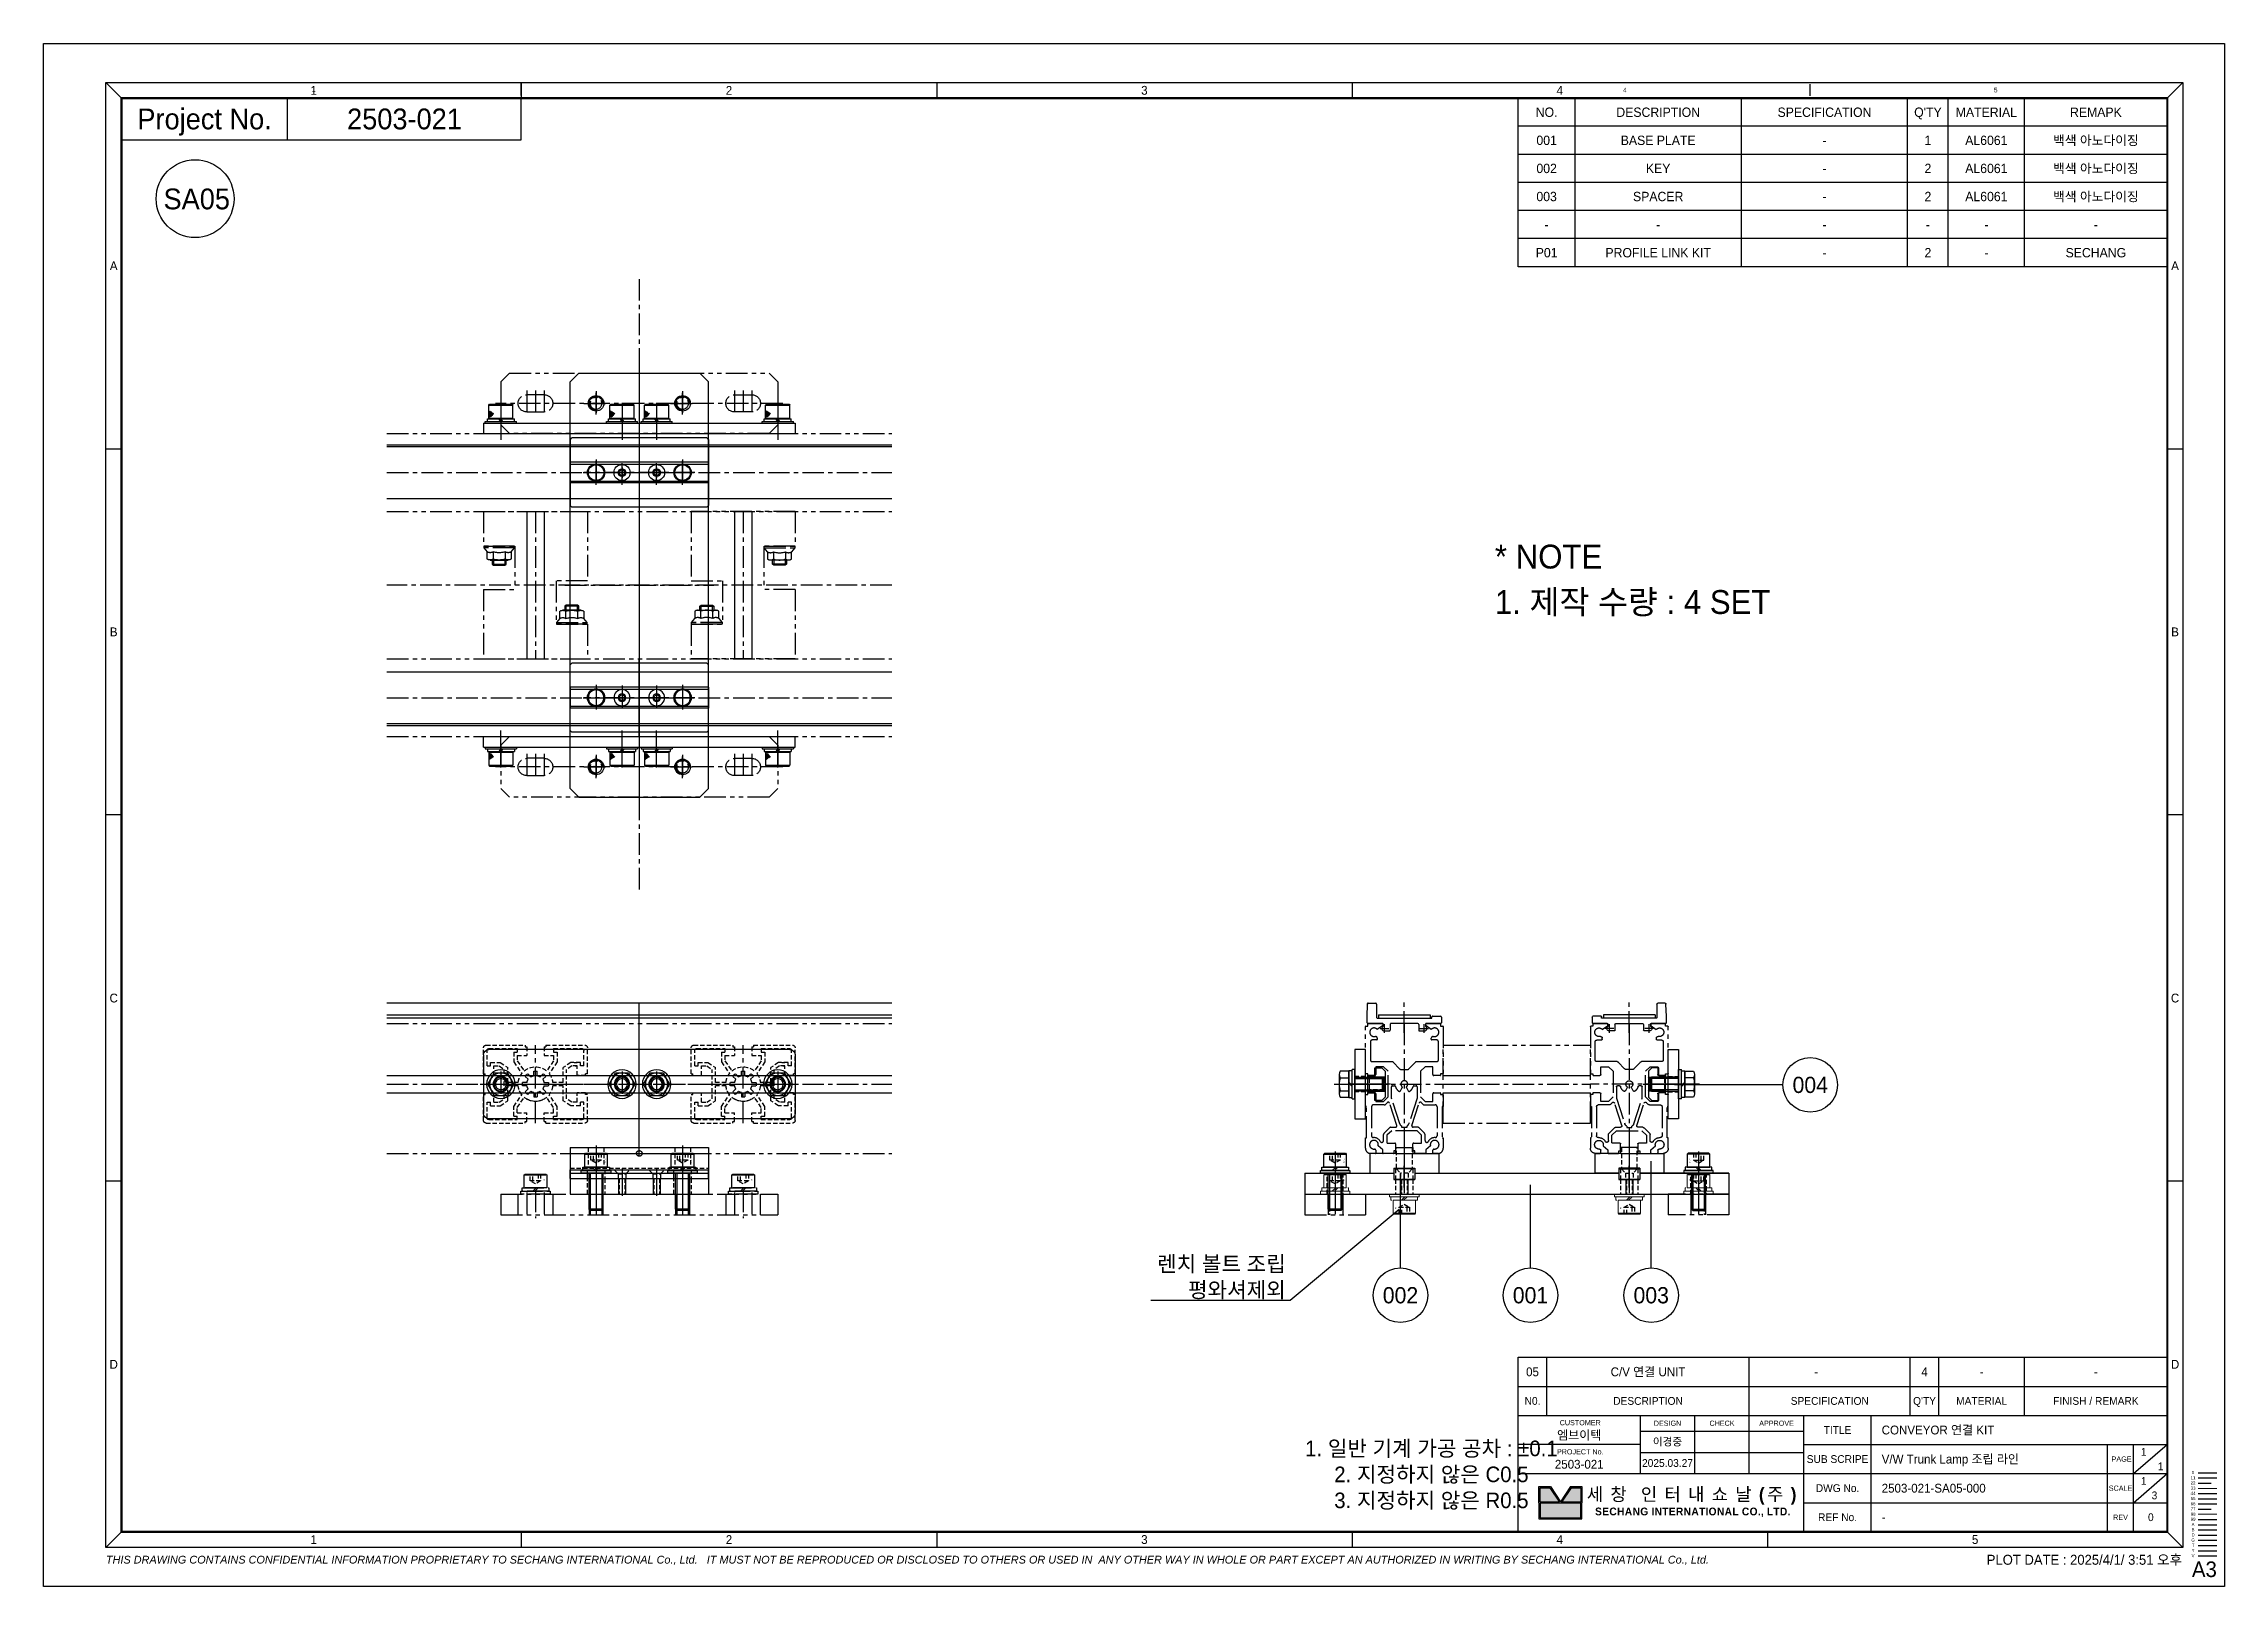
# Model space of a CAD drawing. Header units: inches. Extents: x 0 to 23821, y 0 to 11279.
# Drawn here: x 15440 to 16700, y 9878 to 10769 of the extents above; entities that cross this region are included whole.
import ezdxf
from ezdxf.enums import TextEntityAlignment as Align

# ---------------------------------------------------------------- set-up
doc = ezdxf.new("R2010")
doc.units = ezdxf.units.IN
doc.header["$LTSCALE"] = 10
doc.header["$MEASUREMENT"] = 0
for name, pattern in [('CENTER', [2, 1.25, -0.25, 0.25, -0.25]), ('HIDDEN', [0.375, 0.25, -0.125]), ('PHANTOM', [2.5, 1.25, -0.25, 0.25, -0.25, 0.25, -0.25])]:
    doc.linetypes.add(name, pattern=pattern)
for name, color, linetype in [('11', 1, 'CENTER'), ('22', 2, 'HIDDEN'), ('44', 4, 'Continuous'), ('55', 5, 'Continuous'), ('66', 6, 'PHANTOM'), ('77', 40, 'HIDDEN'), ('99', 181, 'Continuous'), ('A', 8, 'Continuous'), ('B', 123, 'Continuous'), ('BOM-T', 4, 'Continuous'), ('D', 3, 'Continuous'), ('G', 231, 'Continuous'), ('T', 3, 'Continuous'), ('V', 1, 'Continuous'), ('Y', 60, 'Continuous')]:
    doc.layers.add(name, color=color, linetype=linetype)
doc.layers.add('33', color=3, linetype='PHANTOM', lineweight=9)
doc.layers.add('88', color=35, linetype='Continuous', lineweight=5)
doc.styles.add('SCI', font='')
doc.styles.get('SCI').set_extended_font_data('Gulim')
doc.dimstyles.new('SCH', dxfattribs={"dimtxt": 2.5, "dimasz": 2, "dimexe": 1.25, "dimexo": 0.625, "dimtad": 1, "dimdec": 8, "dimtxsty": 'SCI', "dimcen": 2.5, "dimclrd": 4, "dimclre": 4, "dimclrt": 7, "dimadec": 8, "dimazin": 2, "dimtfac": 1, "dimtdec": 8, "dimtmove": 0, "dimatfit": 3, "dimfxl": 1, "dimarcsym": 0})

msp = doc.modelspace()

# ---------------------------------------------------------------- texts
at = {"color": 2, "style": 'SCI'}
for s, p in [('4', (16353.60714286, 10742.578237)), ('5', (16567.89285714, 10742.578237))]:
    msp.add_text(s, height=2.67857143, dxfattribs=at).set_placement(p, align=Align.MIDDLE_CENTER)
at = {"style": 'SCI'}
for s, height, p in [('2503-021', 12, (15648.5, 10725.890737)), ('NO.', 5.408653846, (16308.40625, 10729.77775623)), ('DESCRIPTION', 5.4086538462, (16372.859375, 10729.77775623)), ('SPECIFICATION', 5.4086538462, (16468.953125, 10729.77775623)), ("Q'TY", 5.408653846, (16528.71875, 10729.77775623)), ('MATERIAL', 5.408653846, (16562.46875, 10729.77775623)), ('REMAPK', 5.408653846, (16625.75, 10729.77775623)), ('001', 5.408653846, (16308.40625, 10713.55179469)), ('BASE PLATE', 5.408653846, (16372.859375, 10713.55179469)), ('-', 5.40865385, (16468.953125, 10713.55179469)), ('1', 5.40865385, (16528.71875, 10713.55179469)), ('AL6061', 5.408653846, (16562.46875, 10713.55179469)), ('백색 아노다이징', 5.408653846, (16625.75, 10713.55179469)), ('002', 5.408653846, (16308.40625, 10697.32583315)), ('KEY', 5.408653846, (16372.859375, 10697.32583315)), ('2', 5.40865385, (16528.71875, 10697.32583315)), ('AL6061', 5.408653846, (16562.46875, 10697.32583315)), ('백색 아노다이징', 5.408653846, (16625.75, 10697.32583315)), ('SA05', 12, (15528.47582486, 10679.69209712)), ('-', 5.40865385, (16468.953125, 10697.32583315)), ('003', 5.408653846, (16308.40625, 10681.09987161)), ('SPACER', 5.408653846, (16372.859375, 10681.09987161)), ('-', 5.40865385, (16468.953125, 10681.09987161)), ('2', 5.40865385, (16528.71875, 10681.09987161)), ('AL6061', 5.408653846, (16562.46875, 10681.09987161)), ('백색 아노다이징', 5.408653846, (16625.75, 10681.09987161)), ('-', 5.40865385, (16308.40625, 10664.87391007)), ('-', 5.40865385, (16372.859375, 10664.87391007)), ('-', 5.40865385, (16468.953125, 10664.87391007)), ('-', 5.40865385, (16528.71875, 10664.87391007)), ('-', 5.40865385, (16562.46875, 10664.87391007)), ('-', 5.40865385, (16625.75, 10664.87391007)), ('P01', 5.408653846, (16308.40625, 10648.64794853)), ('PROFILE LINK KIT', 5.4086538462, (16372.859375, 10648.64794853)), ('-', 5.40865385, (16468.953125, 10648.64794853)), ('2', 5.40865385, (16528.71875, 10648.64794853)), ('-', 5.40865385, (16562.46875, 10648.64794853)), ('SECHANG', 5.408653846, (16625.75, 10648.64794853)), ('05', 5.1, (16300.25, 10002.290737)), ('C/V 연결 UNIT', 5.1, (16367, 10002.290737)), ('4', 5.1, (16526.75, 10002.290737)), ('-', 5.1, (16559.75, 10002.290737)), ('-', 5.1, (16625.75, 10002.290737)), ('엠브이텍', 5.1, (16327.25, 9965.70145901)), ('2503-021', 5.1, (16327.25, 9948.90145901)), ('2025.03.27', 4.5, (16378.25, 9949.640737))]:
    msp.add_text(s, height=height, dxfattribs=at).set_placement(p, align=Align.MIDDLE_CENTER)
for s, height, p in [('* NOTE', 13.77, (16278.51823733, 10473.1349625)), ('1. 제작 수량 : 4 SET', 13.77, (16278.51823733, 10446.90195731)), ('CONVEYOR 연결 KIT', 5.1, (16502, 9968.690737)), ('V/W Trunk Lamp 조립 라인', 5.1, (16502, 9951.890737)), ('2503-021-SA05-000', 5.1, (16502, 9935.090737)), ('-', 5.1, (16502, 9918.290737))]:
    msp.add_text(s, height=height, dxfattribs=at).set_placement(p, align=Align.MIDDLE_LEFT)
at = {"color": 7, "style": 'SCI'}
for s, p in [('004', (16460.72626984, 10168.02253343)), ('002', (16223.96964405, 10046.5327892)), ('001', (16299.08421515, 10046.5327892)), ('003', (16368.83344174, 10046.5327892))]:
    msp.add_text(s, height=9.375, dxfattribs=at).set_placement(p, align=Align.MIDDLE_CENTER)
at = {"style": 'SCI'}
for s, height, p in [('-', 5.1, (16463.03934754, 9999.79506456)), ('3', 4.5, (16657.95383397, 9928.69166909))]:
    msp.add_text(s, height=height, dxfattribs=at).set_placement(p)
at = {"color": 7, "insert": (16157.67712572, 10044.16835405), "char_height": 9, "attachment_point": 9, "style": 'SCI'}
msp.add_mtext('렌치 볼트 조립\\P평와셔제외', dxfattribs=at)
at = {"insert": (16647.5, 9918.290737), "char_height": 4.5, "width": 19.5, "attachment_point": 4, "style": 'SCI'}
msp.add_mtext('\\pi8.36585;0', dxfattribs=at)

# ---------------------------------------------------------------- blocks, each defined once
blk = doc.blocks.new('A$C82e70aa9')
h = blk.add_hatch(color=5)
h.dxf.hatch_style = 1
h.paths.add_polyline_path([(290.08, -278.01), (288.21, -278.01), (288.21, -280.8), (291.94, -280.8)])
h.paths.add_polyline_path([(296.06, -278.01), (294.19, -278.01), (292.33, -280.8), (296.06, -280.8)])
h.paths.add_polyline_path([(296.06, -281), (288.21, -281), (288.21, -283.79), (296.06, -283.79)])
at = {"color": 2}
for p, q in [((12, -7.5), (15, -10.5)), ((92, -7.5), (92, -10.5)), ((92, -10), (92, -7.5)), ((172, -7.5), (172, -10.5)), ((252, -7.5), (252, -10.5)), ((412, -7.5), (409, -10.5)), ((15, -286.5), (12, -289.5)), ((92, -286.5), (92, -289.5)), ((172, -286.5), (172, -289.5)), ((252, -286.5), (252, -289.5)), ((332, -286.5), (332, -289.5)), ((409, -286.5), (412, -289.5))]:
    blk.add_line(p, q, dxfattribs=at)
at = {"color": 40}
for p, q in [((47, -18.5), (47, -10.5)), ((92, -18.5), (92, -10.5))]:
    blk.add_line(p, q, dxfattribs=at)
at = {"color": 3}
blk.add_line((304, -10.5), (409, -10.5), dxfattribs=at)
for p, q in [((12, -78), (15, -78)), ((409, -78), (412, -78)), ((15, -148.5), (12, -148.5)), ((412, -148.5), (409, -148.5)), ((15, -219), (12, -219)), ((412, -219), (409, -219)), ((284, -252.9), (409, -252.9)), ((284, -286.5), (284, -252.9)), ((409, -252.9), (409, -286.5)), ((284, -258.5), (409, -258.5)), ((284, -264.1), (409, -264.1)), ((307.5, -264.1), (307.5, -275.3)), ((318, -275.3), (318, -264.1)), ((328.5, -275.3), (328.5, -264.1)), ((339, -286.5), (339, -264.1)), ((307.5, -267.1), (339, -267.1)), ((397.5, -286.5), (397.5, -269.7)), ((402.5, -275.3), (409, -269.7)), ((402.5, -286.5), (402.5, -269.7)), ((284, -275.3), (409, -275.3)), ((402.5, -280.9), (409, -275.3)), ((414.97, -275.13), (418.57, -275.13)), ((288, -280.9), (288, -277.8)), ((288, -277.8), (290.19, -277.8)), ((288, -280.9), (288, -284)), ((288.21, -280.8), (288.21, -278.01)), ((288.21, -278.01), (290.08, -278.01)), ((291.94, -280.8), (288.21, -280.8)), ((296.06, -281), (288.21, -281)), ((288.21, -281), (288.21, -283.79)), ((290.08, -278.01), (291.94, -280.8)), ((290.19, -277.8), (292.13, -280.71)), ((294.08, -277.8), (292.13, -280.71)), ((294.19, -278.01), (292.33, -280.8)), ((296.06, -280.8), (292.33, -280.8)), ((294.08, -277.8), (296.27, -277.8)), ((294.19, -278.01), (296.06, -278.01)), ((296.06, -278.01), (296.06, -280.8)), ((296.06, -283.79), (296.06, -281)), ((296.27, -277.8), (296.27, -280.9)), ((296.27, -284), (296.27, -280.9)), ((288, -284), (296.27, -284)), ((288.21, -283.79), (296.06, -283.79)), ((284, -286.5), (409, -286.5))]:
    blk.add_line(p, q)
at = {"color": 1}
blk.add_lwpolyline([(0, 0), (420, 0), (420, -297), (0, -297)], close=True, dxfattribs=at)
at = {"color": 2}
blk.add_lwpolyline([(12, -7.5), (412, -7.5), (412, -289.5), (12, -289.5)], close=True, dxfattribs=at)
at = {"const_width": 0.4}
blk.add_lwpolyline([(15, -10.5), (409, -10.5), (409, -286.5), (15, -286.5)], close=True, dxfattribs=at)
at = {"color": 40}
blk.add_lwpolyline([(15, -18.5), (92, -18.5)], dxfattribs=at)
blk.add_circle((29.18, -29.85), 7.5)
at = {"layer": '11'}
blk.add_line((414.97, -276.13), (418.57, -276.13), dxfattribs=at)
at = {"layer": '22'}
blk.add_line((414.97, -277.13), (418.57, -277.13), dxfattribs=at)
at = {"layer": '33'}
blk.add_line((414.97, -278.13), (418.57, -278.13), dxfattribs=at)
at = {"layer": '44'}
blk.add_line((414.97, -279.13), (418.57, -279.13), dxfattribs=at)
at = {"layer": '55'}
blk.add_line((414.97, -280.13), (418.57, -280.13), dxfattribs=at)
at = {"layer": '66'}
blk.add_line((414.97, -281.13), (418.57, -281.13), dxfattribs=at)
at = {"layer": '77'}
blk.add_line((414.97, -282.13), (418.57, -282.13), dxfattribs=at)
at = {"layer": '88'}
blk.add_line((414.97, -283.13), (418.57, -283.13), dxfattribs=at)
at = {"layer": '99'}
blk.add_line((414.97, -284.13), (418.57, -284.13), dxfattribs=at)
at = {"layer": 'A'}
blk.add_line((414.97, -285.13), (418.57, -285.13), dxfattribs=at)
at = {"layer": 'B'}
blk.add_line((414.97, -286.13), (418.57, -286.13), dxfattribs=at)
at = {"layer": 'D'}
for p, q in [((289.5, -258.5), (289.5, -252.9)), ((328.5, -258.5), (328.5, -252.9)), ((359.5, -258.5), (359.5, -252.9)), ((365, -258.5), (365, -252.9)), ((381.5, -258.5), (381.5, -252.9)), ((289.5, -264.1), (289.5, -258.5)), ((328.5, -264.1), (328.5, -258.5)), ((359.5, -264.1), (359.5, -258.5)), ((365, -264.1), (365, -258.5)), ((381.5, -264.1), (381.5, -258.5)), ((352, -286.5), (352, -264.1)), ((307.5, -269.7), (284, -269.7)), ((307.5, -271.2), (339, -271.2)), ((339, -269.7), (409, -269.7)), ((339, -280.9), (409, -280.9)), ((414.97, -287.13), (418.57, -287.13))]:
    blk.add_line(p, q, dxfattribs=at)
at = {"layer": 'G'}
blk.add_line((414.97, -288.13), (418.57, -288.13), dxfattribs=at)
at = {"layer": 'T'}
blk.add_line((414.97, -289.13), (418.57, -289.13), dxfattribs=at)
at = {"layer": 'V'}
blk.add_line((414.97, -291.13), (418.57, -291.13), dxfattribs=at)
at = {"layer": 'Y'}
blk.add_line((414.97, -290.13), (418.57, -290.13), dxfattribs=at)
at = {"color": 2, "style": 'SCI'}
blk.add_text('1', height=1, dxfattribs=at).set_placement((52, -8.75), align=Align.MIDDLE_CENTER)
at = {"style": 'SCI'}
for s, height, p in [('Project No.', 4, (31, -14.5)), ('N0.', 1.5, (286.75, -261.3)), ('DESCRIPTION', 1.5, (309, -261.3)), ('SPECIFICATION', 1.5, (344, -261.3)), ("Q'TY", 1.5, (362.25, -261.3)), ('MATERIAL', 1.5, (373.25, -261.3)), ('FINISH / REMARK', 1.5, (395.25, -261.3)), ('이경중', 1.5, (312.75, -269.15)), ('0', 0.6, (413.97, -275.09))]:
    blk.add_text(s, height=height, dxfattribs=at).set_placement(p, align=Align.MIDDLE_CENTER)
at = {"linetype": 'Continuous', "style": 'SCI'}
blk.add_text('PLOT DATE : 2025/4/1/ 3:51 오후', height=1.92, dxfattribs=at).set_placement((411.86, -292.84), align=Align.RIGHT)
at = {"color": 2, "style": 'SCI'}
blk.add_text('A3', height=3, dxfattribs=at).set_placement((418.55, -296.11), align=Align.BOTTOM_RIGHT)
at = {"color": 2, "attachment_point": 5, "style": 'SCI'}
for s, insert, char_height, width in [('1', (52, -9), 1.7, 80), ('2', (132, -9), 1.7, 80), ('3', (212, -9), 1.7, 80), ('4', (292, -9), 1.7, 80), ('A', (13.5, -42.75), 1.7, 3), ('A', (410.5, -42.75), 1.7, 3), ('B', (13.5, -113.25), 1.7, 3), ('B', (410.5, -113.25), 1.7, 3), ('C', (13.5, -183.75), 1.7, 3), ('C', (410.5, -183.75), 1.7, 3), ('D', (13.5, -254.25), 1.7, 3), ('D', (410.5, -254.25), 1.7, 3), ('1. 일반 기계 가공 공차 : ±0.1\\P2. 지정하지 않은 C0.5\\P3. 지정하지 않은 R0.5', (267.28, -275.6), 3, 83.5818), ('1', (52, -288), 1.7, 80), ('2', (132, -288), 1.7, 80), ('3', (212, -288), 1.7, 80), ('4', (292, -288), 1.7, 80), ('5', (372, -288), 1.7, 80)]:
    blk.add_mtext(s, dxfattribs=dict(at, insert=insert, char_height=char_height, width=width))
at = {"style": 'SCI'}
for s, insert, char_height, width, attachment_point in [(' CUSTOMER', (295.75, -265.5), 1, 23.5, 5), ('DESIGN', (312.75, -265.6), 1, 10.5, 5), ('CHECK', (323.25, -265.6), 1, 10.5, 5), ('APPROVE', (333.75, -265.6), 1, 10.5, 5), ('TITLE', (345.5, -266.9), 1.5, 13, 5), (' PROJECT No.', (295.75, -271.1), 1, 23.5, 5), ('SUB SCRIPE', (345.5, -272.5), 1.5, 13, 5), (' PAGE', (400, -272.5), 1, 5, 5), ('\\pi1.42726;1', (402.5, -271.1), 1.5, 3.25, 4), ('\\pi1.42726;1', (402.5, -276.7), 1.5, 3.25, 4), ('\\pi1.42726;1', (405.75, -273.9), 1.5, 3.25, 4), ('{\\fGulim|b1|i0|c129|p50;\\T1.45;세창 인터내쇼날(주)}', (317.63, -279.65), 2.5, 38.7333, 5), ('DWG No.', (345.5, -278.1), 1.5, 13, 5), ('SCALE', (400, -278.1), 1, 5, 5), ('{\\fGulim|b1|i0|c129|p50;\\T1.05;SECHANG INTERNATIONAL CO., LTD.}', (317.63, -282.75), 1.5, 38.7333, 5), ('REF No.', (345.5, -283.7), 1.5, 13, 5), ('REV', (400, -283.7), 1, 5, 5)]:
    blk.add_mtext(s, dxfattribs=dict(at, insert=insert, char_height=char_height, width=width, attachment_point=attachment_point))
at = {"color": 3, "insert": (12, -292), "char_height": 1.5, "width": 400.0238, "attachment_point": 4, "style": 'SCI'}
blk.add_mtext('{\\fArial|b0|i1|c0|p34;THIS DRAWING CONTAINS CONFIDENTIAL INFORMATION PROPRIETARY TO SECHANG INTERNATIONAL Co., Ltd.   IT MUST NOT BE REPRODUCED OR DISCLOSED TO OTHERS OR USED IN  ANY OTHER WAY IN WHOLE OR PART EXCEPT AN AUTHORIZED IN WRITING BY SECHANG INTERNATIONAL Co., Ltd.  }', dxfattribs=at)
at = {"layer": '11', "style": 'SCI'}
blk.add_text('11', height=0.6, dxfattribs=at).set_placement((413.97, -276.09), align=Align.MIDDLE_CENTER)
at = {"layer": '22', "style": 'SCI'}
blk.add_text('22', height=0.6, dxfattribs=at).set_placement((413.97, -277.09), align=Align.MIDDLE_CENTER)
at = {"layer": '33', "style": 'SCI'}
blk.add_text('33', height=0.6, dxfattribs=at).set_placement((413.97, -278.09), align=Align.MIDDLE_CENTER)
at = {"layer": '44', "style": 'SCI'}
blk.add_text('44', height=0.6, dxfattribs=at).set_placement((413.97, -279.09), align=Align.MIDDLE_CENTER)
at = {"layer": '55', "style": 'SCI'}
blk.add_text('55', height=0.6, dxfattribs=at).set_placement((413.97, -280.09), align=Align.MIDDLE_CENTER)
at = {"layer": '66', "style": 'SCI'}
blk.add_text('66', height=0.6, dxfattribs=at).set_placement((413.97, -281.09), align=Align.MIDDLE_CENTER)
at = {"layer": '77', "style": 'SCI'}
blk.add_text('77', height=0.6, dxfattribs=at).set_placement((413.97, -282.09), align=Align.MIDDLE_CENTER)
at = {"layer": '88', "style": 'SCI'}
blk.add_text('88', height=0.6, dxfattribs=at).set_placement((413.97, -283.09), align=Align.MIDDLE_CENTER)
at = {"layer": '99', "style": 'SCI'}
blk.add_text('99', height=0.6, dxfattribs=at).set_placement((413.97, -284.09), align=Align.MIDDLE_CENTER)
at = {"layer": 'A', "style": 'SCI'}
blk.add_text('A', height=0.6, dxfattribs=at).set_placement((413.97, -285.09), align=Align.MIDDLE_CENTER)
at = {"layer": 'B', "style": 'SCI'}
blk.add_text('B', height=0.6, dxfattribs=at).set_placement((413.97, -286.09), align=Align.MIDDLE_CENTER)
at = {"layer": 'D', "style": 'SCI'}
blk.add_text('D', height=0.6, dxfattribs=at).set_placement((413.97, -287.09), align=Align.MIDDLE_CENTER)
at = {"layer": 'G', "style": 'SCI'}
blk.add_text('G', height=0.6, dxfattribs=at).set_placement((413.97, -288.09), align=Align.MIDDLE_CENTER)
at = {"layer": 'T', "style": 'SCI'}
blk.add_text('T', height=0.6, dxfattribs=at).set_placement((413.97, -289.09), align=Align.MIDDLE_CENTER)
at = {"layer": 'V', "style": 'SCI'}
blk.add_text('V', height=0.6, dxfattribs=at).set_placement((413.97, -291.09), align=Align.MIDDLE_CENTER)
at = {"layer": 'Y', "style": 'SCI'}
blk.add_text('Y', height=0.6, dxfattribs=at).set_placement((413.97, -290.09), align=Align.MIDDLE_CENTER)
blk = doc.blocks.new('A$C3F3C7DC9')
for p, q in [((-80, 0.5), (-80, 15.5)), ((-80, 15.5), (0, 15.5)), ((0, 0.5), (0, 15.5)), ((-80, 4), (0, 4)), ((-80, 0.5), (0, 0.5))]:
    blk.add_line(p, q)
at = {"layer": '11'}
for p, q in [((-65, -0.5), (-65, 13.5)), ((-15, -0.5), (-15, 13.5))]:
    blk.add_line(p, q, dxfattribs=at)
at = {"layer": '22'}
for p, q in [((-80, 12.5), (0, 12.5)), ((-69.5, 0.5), (-69.5, 12.5)), ((-60.5, 0.5), (-60.5, 12.5)), ((-19.5, 0.5), (-19.5, 12.5)), ((-10.5, 0.5), (-10.5, 12.5))]:
    blk.add_line(p, q, dxfattribs=at)
blk = doc.blocks.new('A$Cba3d0aa9')
for p, q in [((0, 0), (0, -12)), ((0, 0), (80, 0)), ((80, 0), (80, -12)), ((0, -12), (80, -12))]:
    blk.add_line(p, q)
at = {"layer": '11'}
for p, q in [((15, -2), (15, -13)), ((30, -2), (30, -13)), ((50, -2), (50, -13)), ((65, -2), (65, -13))]:
    blk.add_line(p, q, dxfattribs=at)
at = {"layer": '22'}
for p, q in [((0, -3), (80, -3)), ((10, -12), (10, -3)), ((20, -3), (20, -12)), ((28.4, -3), (28.4, -12)), ((31.6, -3), (31.6, -12)), ((48.4, -3), (48.4, -12)), ((51.6, -3), (51.6, -12)), ((60, -12), (60, -3)), ((70, -3), (70, -12))]:
    blk.add_line(p, q, dxfattribs=at)
at = {"layer": 'T'}
for p, q in [((28, -3), (28, -12)), ((32, -3), (32, -12)), ((48, -3), (48, -12)), ((52, -3), (52, -12))]:
    blk.add_line(p, q, dxfattribs=at)
blk = doc.blocks.new('A$C078a7005')
for p, q in [((-30, 5), (50, 5)), ((-30, 0), (-30, 5)), ((-30, 0), (50, 0)), ((50, 0), (50, 5))]:
    blk.add_line(p, q)
at = {"layer": '11'}
for p, q in [((-15, 6), (-15, -1)), ((0, 6), (0, -1)), ((20, 6), (20, -1)), ((35, 6), (35, -1))]:
    blk.add_line(p, q, dxfattribs=at)
at = {"layer": '22'}
for p, q in [((-20, 0), (-20, 5)), ((-10, 5), (-10, 0)), ((-4.55, 5), (-2.25, 2.7)), ((-2.25, 2.7), (2.25, 2.7)), ((-2.25, 2.7), (-2.25, 0)), ((2.25, 2.7), (4.55, 5)), ((2.25, 2.7), (2.25, 0)), ((15.45, 5), (17.75, 2.7)), ((17.75, 2.7), (22.25, 2.7)), ((17.75, 2.7), (17.75, 0)), ((22.25, 2.7), (24.55, 5)), ((22.25, 2.7), (22.25, 0)), ((30, 0), (30, 5)), ((40, 5), (40, 0))]:
    blk.add_line(p, q, dxfattribs=at)
blk = doc.blocks.new('A$C887b34a6')
for p, q in [((-80, 0), (-80, -12)), ((-80, 0), (80, 0)), ((-70, -12), (-70, 0)), ((-50, 0), (-50, -12)), ((-28.3, 0), (-28.3, -12)), ((-21.7, 0), (-21.7, -12)), ((21.7, 0), (21.7, -12)), ((28.3, 0), (28.3, -12)), ((50, 0), (50, -12)), ((70, -12), (70, 0)), ((80, 0), (80, -12)), ((-80, -12), (80, -12))]:
    blk.add_line(p, q)
at = {"layer": '11'}
for p, q in [((-65, 1), (-65, -13)), ((-60, 2), (-60, -14)), ((-55, 1), (-55, -13)), ((-25, 1), (-25, -13)), ((25, 1), (25, -13)), ((55, 1), (55, -13)), ((60, 2), (60, -14)), ((65, 1), (65, -13))]:
    blk.add_line(p, q, dxfattribs=at)
at = {"layer": 'T'}
for p, q in [((-29, 0), (-29, -12)), ((-21, 0), (-21, -12)), ((21, 0), (21, -12)), ((29, 0), (29, -12))]:
    blk.add_line(p, q, dxfattribs=at)
blk = doc.blocks.new('A$C004a3cd6')
for p, q in [((-8.5, 0), (-8.5, 1.6)), ((-8.5, 1.6), (8.5, 1.6)), ((8.5, 0), (-8.5, 0)), ((-7.7, 1.6), (-7.7, 3.6)), ((-7.7, 3.6), (7.7, 3.6)), ((7.7, 1.6), (-7.7, 1.6)), ((-6.5, 11.1), (-6, 11.6)), ((-6.5, 3.6), (-6.5, 11.1)), ((-6.5, 11.1), (6.5, 11.1)), ((6.5, 3.6), (-6.5, 3.6)), ((-6, 11.6), (6, 11.6)), ((-4, -20.7), (-4, 0)), ((-1.6, 1.6), (0.4, 3.6)), ((-0.4, 1.6), (1.6, 3.6)), ((4, 0), (4, -20.7)), ((6, 11.6), (6.5, 11.1)), ((6.5, 11.1), (6.5, 3.6)), ((7.7, 3.6), (7.7, 1.6)), ((8.5, 1.6), (8.5, 0)), ((-3.3, -21.4), (-4, -20.7)), ((4, -20.7), (-4, -20.7)), ((3.3, -21.4), (-3.3, -21.4)), ((4, -20.7), (3.3, -21.4))]:
    blk.add_line(p, q)
at = {"layer": '11'}
blk.add_line((0, 12.6), (0, -22.4), dxfattribs=at)
at = {"layer": '22'}
for p, q in [((-3, 7.6), (-3, 11.6)), ((0, 5.9), (-3, 7.6)), ((3, 7.6), (-3, 7.6)), ((-1.5, 7.6), (-1.5, 11.6)), ((3, 7.6), (0, 5.9)), ((0, 5.9), (0, 5.9)), ((1.5, 11.6), (1.5, 7.6)), ((3, 11.6), (3, 7.6))]:
    blk.add_line(p, q, dxfattribs=at)
at = {"layer": 'T'}
for p, q in [((-3.3, 0), (-3.3, -21.4)), ((3.3, 0), (3.3, -21.4))]:
    blk.add_line(p, q, dxfattribs=at)
at = {"layer": 'BOM-T', "color": 4, "style": 'SCI'}
blk.add_text('M8-25L', height=0.6, rotation=270, dxfattribs=at).set_placement((5, 8.7), align=Align.MIDDLE_LEFT)
blk = doc.blocks.new('A$Ce76c9d2b')
for p, q in [((-8.5, 0), (-8.5, 1.6)), ((-8.5, 1.6), (8.5, 1.6)), ((8.5, 0), (-8.5, 0)), ((-7.7, 1.6), (-7.7, 3.6)), ((-7.7, 3.6), (7.7, 3.6)), ((7.7, 1.6), (-7.7, 1.6)), ((-6.5, 11.1), (-6, 11.6)), ((-6.5, 3.6), (-6.5, 11.1)), ((-6.5, 11.1), (6.5, 11.1)), ((6.5, 3.6), (-6.5, 3.6)), ((-6, 11.6), (6, 11.6)), ((-1.6, 1.6), (0.4, 3.6)), ((-0.4, 1.6), (1.6, 3.6)), ((6, 11.6), (6.5, 11.1)), ((6.5, 11.1), (6.5, 3.6)), ((7.7, 3.6), (7.7, 1.6)), ((8.5, 1.6), (8.5, 0))]:
    blk.add_line(p, q)
at = {"layer": '22'}
for p, q in [((-3, 7.6), (-3, 11.6)), ((0, 5.9), (-3, 7.6)), ((3, 7.6), (-3, 7.6)), ((-1.5, 7.6), (-1.5, 11.6)), ((3, 7.6), (0, 5.9)), ((0, 5.9), (0, 5.9)), ((1.5, 11.6), (1.5, 7.6)), ((3, 11.6), (3, 7.6))]:
    blk.add_line(p, q, dxfattribs=at)
at = {"layer": 'BOM-T', "color": 4, "style": 'SCI'}
blk.add_text('M8', height=0.6, rotation=270, dxfattribs=at).set_placement((5, 8.7), align=Align.MIDDLE_LEFT)
blk = doc.blocks.new('A$Cea32a449')
at = {"layer": '11'}
blk.add_line((0, -1.6), (0, 1.6), dxfattribs=at)
blk.add_circle((0, 0), 1.61, dxfattribs=at)
at = {"ltscale": 0.5, "xscale": -1, "rotation": 180}
blk.add_blockref('A$C3F3C7DC9', (40, 4), dxfattribs=at)
blk.add_blockref('A$Cba3d0aa9', (-40, -11.5))
at = {"layer": '44'}
for p in [(-25, -11.5), (25, -11.5)]:
    blk.add_blockref('A$C004a3cd6', p, dxfattribs=at)
at = {"layer": '66'}
for name, p in [('A$Ce76c9d2b', (-60, -23.5)), ('A$Ce76c9d2b', (60, -23.5)), ('A$C887b34a6', (0, -23.5))]:
    blk.add_blockref(name, p, dxfattribs=at)
at = {"layer": 'Y'}
blk.add_blockref('A$C078a7005', (-10, -14.5), dxfattribs=at)
blk = doc.blocks.new('0104-20170619.11435441')
at = {"layer": '11'}
for p, q in [((0, -22.5), (0, 22.5)), ((30, 0), (-30, 0))]:
    blk.add_line(p, q, dxfattribs=at)
at = {"layer": '22'}
for p, q in [((-30, 6), (-30, 21)), ((-6, 22.5), (-28.5, 22.5)), ((-28, 10.5), (-28, 19.5)), ((-10.5, 20.5), (-27, 20.5)), ((-10.5, 18.5), (-12.5, 18.5)), ((-12.5, 18.5), (-12.5, 12.9)), ((-12.5, 12.9), (-7.9, 6.1)), ((-10.5, 20.5), (-10.5, 18.5)), ((-10.5, 16.5), (-10.5, 13.5)), ((-5, 16.5), (-10.5, 16.5)), ((-10.5, 13.5), (-6.5, 7.6)), ((-6, 22.5), (-6, 21.5)), ((-5, 21.5), (-6, 21.5)), ((-5, 21.5), (-5, 16.5)), ((5, 21.5), (5, 16.5)), ((6, 21.5), (5, 21.5)), ((10.5, 16.5), (5, 16.5)), ((6, 22.5), (6, 21.5)), ((28.5, 22.5), (6, 22.5)), ((10.5, 13.5), (6.5, 7.6)), ((12.5, 12.9), (7.9, 6.1)), ((10.5, 20.5), (10.5, 18.5)), ((27, 20.5), (10.5, 20.5)), ((12.5, 18.5), (10.5, 18.5)), ((10.5, 16.5), (10.5, 13.5)), ((12.5, 18.5), (12.5, 12.9)), ((28, 10.5), (28, 19.5)), ((30, 6), (30, 21)), ((-30, 6), (-29, 6)), ((-29, 5), (-29, 6)), ((-29, 5), (-24, 5)), ((-28, 10.5), (-26, 10.5)), ((-26, 10.5), (-26, 12.5)), ((-26, 12.5), (-20.4, 12.5)), ((-22.4, 12.5), (-24.1, 12.5)), ((-23, 10.5), (-24.1, 10.5)), ((-24, 10.5), (-21, 10.5)), ((-24, 5), (-24, 10.5)), ((-21, 10.5), (-18, 8.5)), ((-20.4, 12.5), (-16, 9.6)), ((-18, -8.5), (-18, 8.5)), ((-16, 1), (-16, 9.6)), ((-16, 1), (-9.9, 1)), ((-4.9, 1), (-7.4, 1)), ((-4.2, 2.8), (-6, 4.5)), ((-2.8, 4.2), (-4.5, 6)), ((-1, 4.9), (-1, 7.4)), ((1, 4.9), (1, 7.4)), ((2.8, 4.2), (4.5, 6)), ((4.2, 2.8), (6, 4.5)), ((4.9, 1), (7.4, 1)), ((9.9, 1), (16, 1)), ((20.4, 12.5), (16, 9.6)), ((16, 1), (16, 9.6)), ((21, 10.5), (18, 8.5)), ((18, -8.5), (18, 8.5)), ((26, 12.5), (20.4, 12.5)), ((24, 10.5), (21, 10.5)), ((24, 5), (24, 10.5)), ((29, 5), (24, 5)), ((26, 10.5), (26, 12.5)), ((28, 10.5), (26, 10.5)), ((29, 5), (29, 6)), ((30, 6), (29, 6)), ((-30, -21), (-30, -6)), ((-30, -6), (-29, -6)), ((-29, -6), (-29, -5)), ((-29, -5), (-24, -5)), ((-28, -19.5), (-28, -10.5)), ((-28, -10.5), (-26, -10.5)), ((-26, -12.5), (-26, -10.5)), ((-26, -12.5), (-20.4, -12.5)), ((-24, -10.5), (-24, -5)), ((-24, -10.5), (-21, -10.5)), ((-21, -10.5), (-18, -8.5)), ((-20.4, -12.5), (-16, -9.6)), ((-16, -9.6), (-16, -1)), ((-16, -1), (-9.9, -1)), ((-12.5, -12.9), (-7.9, -6.1)), ((-10.5, -13.5), (-6.5, -7.6)), ((-4.9, -1), (-7.4, -1)), ((-4.2, -2.8), (-6, -4.5)), ((-2.8, -4.2), (-4.5, -6)), ((-1, -4.9), (-1, -7.4)), ((1, -4.9), (1, -7.4)), ((2.8, -4.2), (4.5, -6)), ((4.2, -2.8), (6, -4.5)), ((4.9, -1), (7.4, -1)), ((10.5, -13.5), (6.5, -7.6)), ((12.5, -12.9), (7.9, -6.1)), ((9.9, -1), (16, -1)), ((16, -9.6), (16, -1)), ((20.4, -12.5), (16, -9.6)), ((21, -10.5), (18, -8.5)), ((26, -12.5), (20.4, -12.5)), ((24, -10.5), (21, -10.5)), ((24, -10.5), (24, -5)), ((29, -5), (24, -5)), ((26, -12.5), (26, -10.5)), ((28, -10.5), (26, -10.5)), ((28, -19.5), (28, -10.5)), ((29, -6), (29, -5)), ((30, -6), (29, -6)), ((30, -21), (30, -6)), ((-6, -22.5), (-28.5, -22.5)), ((-10.5, -20.5), (-27, -20.5)), ((-12.5, -18.5), (-12.5, -12.9)), ((-10.5, -18.5), (-12.5, -18.5)), ((-10.5, -16.5), (-10.5, -13.5)), ((-5, -16.5), (-10.5, -16.5)), ((-10.5, -20.5), (-10.5, -18.5)), ((-6, -22.5), (-6, -21.5)), ((-5, -21.5), (-6, -21.5)), ((-5, -21.5), (-5, -16.5)), ((5, -21.5), (5, -16.5)), ((10.5, -16.5), (5, -16.5)), ((6, -21.5), (5, -21.5)), ((6, -22.5), (6, -21.5)), ((28.5, -22.5), (6, -22.5)), ((10.5, -16.5), (10.5, -13.5)), ((12.5, -18.5), (10.5, -18.5)), ((10.5, -20.5), (10.5, -18.5)), ((27, -20.5), (10.5, -20.5)), ((12.5, -18.5), (12.5, -12.9))]:
    blk.add_line(p, q, dxfattribs=at)
for centre, radius, start, end in [((-28.5, 21), 1.5, 90, 180), ((-27, 19.5), 1, 90, 180), ((27, 19.5), 1, 0, 90), ((28.5, 21), 1.5, 0, 90), ((0, 0), 10, 142.644, 174.2608), ((0, 0), 7.5, 172.3377, 187.6623), ((0, 0), 10, 49.1403, 130.8597), ((0, 0), 7.5, 127.3377, 142.6623), ((0, 0), 5, 146.537, 168.463), ((0, 0), 5, 101.537, 123.463), ((0, 0), 7.5, 82.3377, 97.6623), ((0, 0), 5, 56.537, 78.463), ((0, 0), 5, 11.537, 33.463), ((0, 0), 7.5, 37.3377, 52.6623), ((0, 0), 7.5, 352.3377, 7.6623), ((0, 0), 10, 5.7392, 39.0281), ((0, 0), 10, 5.7392, 37.356), ((0, 0), 10, 185.7392, 217.356), ((0, 0), 10, 229.1403, 309.2607), ((0, 0), 7.5, 217.3377, 232.6623), ((0, 0), 5, 191.537, 213.463), ((0, 0), 10, 243.4796, 310.8597), ((0, 0), 5, 236.537, 258.463), ((0, 0), 7.5, 262.3377, 277.6623), ((0, 0), 5, 281.537, 303.463), ((0, 0), 5, 326.537, 348.463), ((0, 0), 7.5, 307.3377, 322.6623), ((0, 0), 10, 320.9719, 354.2608), ((0, 0), 10, 322.644, 354.2608), ((-28.5, -21), 1.5, 180, 270), ((-27, -19.5), 1, 180, 270), ((27, -19.5), 1, 270, 0), ((28.5, -21), 1.5, 270, 0)]:
    blk.add_arc(centre, radius, start, end, dxfattribs=at)
blk = doc.blocks.new('A$Ccc88d706')
for p, q in [((0, -12), (291.6, -12)), ((0, -87), (291.6, -87))]:
    blk.add_line(p, q)
at = {"layer": '11'}
blk.add_line((0, -47), (291.6, -47), dxfattribs=at)
at = {"layer": 'A'}
for p, q in [((0, -42), (291.6, -42)), ((0, -52), (291.6, -52))]:
    blk.add_line(p, q, dxfattribs=at)
at = {"layer": 'B'}
blk.add_line((0, -7), (291.6, -7), dxfattribs=at)
at = {"layer": 'G'}
for p, q in [((0, 0), (291.6, 0)), ((0, -8.7), (291.6, -8.7))]:
    blk.add_line(p, q, dxfattribs=at)
blk = doc.blocks.new('MDCSM4', base_point=(159210.2, -20101.1))
at = {"color": 7, "linetype": 'Continuous'}
for radius in [4.65, 2.25]:
    blk.add_circle((159210.2, -20101.1), radius, dxfattribs=at)
at = {"layer": '11'}
for p, q in [((159210.2, -20108.1), (159210.2, -20094.1)), ((159203.2, -20101.1), (159217.2, -20101.1))]:
    blk.add_line(p, q, dxfattribs=at)
blk = doc.blocks.new('A$C02CF22F7')
for p, q in [((-40, -6), (-40, 6)), ((40, 6), (-40, 6)), ((40, -6), (40, 6)), ((40, -6), (-40, -6))]:
    blk.add_line(p, q)
for centre in [(-25, 0), (25, 0)]:
    blk.add_circle(centre, 5)
at = {"layer": '11'}
for p, q in [((32, 0), (-32, 0)), ((-32, 0), (-18, 0)), ((-25, -7), (-25, 7)), ((-14, 0), (-6, 0)), ((14, 0), (6, 0)), ((25, -7), (25, 7))]:
    blk.add_line(p, q, dxfattribs=at)
for p in [(-10, 0), (10, 0)]:
    blk.add_blockref('MDCSM4', p)
blk = doc.blocks.new('A$C5A220EFD')
for p, q in [((0, 19), (1, 20)), ((0, 19), (0, -19)), ((79, 20), (1, 20)), ((79, 20), (80, 19)), ((80, 19), (80, -19)), ((0, 4.9), (80, 4.9)), ((0, -4.9), (80, -4.9)), ((1, -20), (0, -19)), ((79, -20), (1, -20)), ((80, -19), (79, -20))]:
    blk.add_line(p, q)
for centre in [(15, 0), (65, 0)]:
    blk.add_circle(centre, 4.5)
at = {"layer": '11', "ltscale": 2.025}
for p, q in [((8.25, 0), (21.75, 0)), ((15, -6.75), (15, 6.75)), ((58.25, 0), (71.75, 0)), ((65, -6.75), (65, 6.75))]:
    blk.add_line(p, q, dxfattribs=at)
at = {"layer": '22'}
for p, q in [((80, 6), (0, 6)), ((80, -6), (0, -6))]:
    blk.add_line(p, q, dxfattribs=at)
blk = doc.blocks.new('A$C8f6e701c')
for p, q in [((-80, 12.5), (-75, 17.5)), ((75, 17.5), (-75, 17.5)), ((75, 17.5), (80, 12.5)), ((-80, 12.5), (-80, -12.5)), ((-55, 5), (-65, 5)), ((55, 5), (65, 5)), ((80, 12.5), (80, -12.5)), ((-80, -12.5), (-75, -17.5)), ((-65, -5), (-55, -5)), ((65, -5), (55, -5)), ((80, -12.5), (75, -17.5)), ((-75, -17.5), (75, -17.5))]:
    blk.add_line(p, q)
for centre in [(-25, 0), (25, 0)]:
    blk.add_circle(centre, 3.4)
for centre, start, end in [((-65, 0), 90, 270), ((-55, 0), 270, 90), ((55, 0), 90, 270), ((65, 0), 270, 90)]:
    blk.add_arc(centre, 5, start, end)
at = {"layer": '11'}
for p, q in [((0, 20.5), (0, -20.5)), ((-83, 0), (83, 0)), ((-65, 7.5), (-65, -7.5)), ((-60, 7.5), (-60, -7.5)), ((-55, 7.5), (-55, -7.5)), ((-25, -6.5), (-25, 6.5)), ((25, -6.5), (25, 6.5)), ((55, 7.5), (55, -7.5)), ((60, 7.5), (60, -7.5)), ((65, 7.5), (65, -7.5))]:
    blk.add_line(p, q, dxfattribs=at)
at = {"layer": 'T'}
for centre in [(-25, 0), (25, 0)]:
    blk.add_arc(centre, 4, 270, 180, dxfattribs=at)
at = {"layer": '44', "style": 'SCI'}
for p in [(-24.4, 0.2), (25.6, 0.4)]:
    blk.add_text('M8', height=0.394, dxfattribs=at).set_placement(p)
blk = doc.blocks.new('A$C248ae8a8')
for p, q in [((-40, 117.5), (-35, 122.5)), ((-40, -117.5), (-40, 117.5)), ((-35, 122.5), (35, 122.5)), ((35, 122.5), (40, 117.5)), ((40, -117.5), (40, 117.5)), ((40, 71), (-40, 71)), ((40, 59), (-40, 59)), ((40, -59), (-40, -59)), ((40, -71), (-40, -71)), ((-35, -122.5), (-40, -117.5)), ((-35, -122.5), (35, -122.5)), ((40, -117.5), (35, -122.5))]:
    blk.add_line(p, q)
for centre, radius in [((-25, 105), 4.5), ((25, 105), 4.5), ((-25, 65), 5), ((-10, 65), 1.62), ((10, 65), 1.62), ((25, 65), 5), ((-25, -65), 5), ((25, -65), 5), ((-10, -65), 1.62), ((10, -65), 1.62), ((-25, -105), 4.5), ((25, -105), 4.5)]:
    blk.add_circle(centre, radius)
at = {"layer": '11'}
for p, q in [((0, 125.5), (0, -125.5)), ((-32, 105), (-18, 105)), ((-25, 112), (-25, 98)), ((18, 105), (32, 105)), ((25, 112), (25, 98)), ((-32.5, 65), (-17.5, 65)), ((-25, 72.5), (-25, 57.5)), ((-13, 65), (-7, 65)), ((-10, 68), (-10, 62)), ((7, 65), (13, 65)), ((10, 68), (10, 62)), ((17.5, 65), (32.5, 65)), ((25, 72.5), (25, 57.5)), ((-43, 0), (43, 0)), ((-25, -57.5), (-25, -72.5)), ((-10, -62), (-10, -68)), ((10, -62), (10, -68)), ((25, -57.5), (25, -72.5)), ((-32.5, -65), (-17.5, -65)), ((-13, -65), (-7, -65)), ((7, -65), (13, -65)), ((17.5, -65), (32.5, -65)), ((-25, -98), (-25, -112)), ((25, -98), (25, -112)), ((-32, -105), (-18, -105)), ((18, -105), (32, -105))]:
    blk.add_line(p, q, dxfattribs=at)
at = {"layer": 'T'}
for centre in [(-10, 65), (10, 65), (-10, -65), (10, -65)]:
    blk.add_arc(centre, 2, 170.0082, 99.9928, dxfattribs=at)
blk = doc.blocks.new('A$C6987e67c')
for name, p in [('A$C248ae8a8', (0, 0)), ('A$C02CF22F7', (0, 65))]:
    blk.add_blockref(name, p)
at = {"ltscale": 0.5}
blk.add_blockref('A$C5A220EFD', (-40, 65), dxfattribs=at)
at = {"ltscale": 0.5, "xscale": -1, "rotation": 180}
blk.add_blockref('A$C5A220EFD', (-40, -65), dxfattribs=at)
at = {"xscale": -1, "rotation": 180}
blk.add_blockref('A$C02CF22F7', (0, -65), dxfattribs=at)
at = {"layer": '66', "xscale": -1}
for p in [(0, 105), (0, -105)]:
    blk.add_blockref('A$C8f6e701c', p, dxfattribs=at)
blk = doc.blocks.new('A$Cf3967718')
at = {"linetype": 'Continuous'}
for p, q in [((-61.5, 147), (-62, 146.5)), ((-62, 139), (-62, 146.5)), ((-48, 146.5), (-62, 146.5)), ((-62, 139), (-61.5, 138.5)), ((-48, 139), (-62, 139)), ((-48.5, 147), (-61.5, 147)), ((-48.9, 139.7), (-50.8, 141.8)), ((-48, 143.2), (-50.7, 141.2)), ((-48, 142.2), (-50.3, 140.6)), ((-48, 139.7), (-50.2, 142.2)), ((-48, 140.6), (-49.7, 142.5)), ((-48, 141.2), (-49.7, 140)), ((-48, 141.5), (-49.2, 142.9)), ((-48, 140.3), (-48.9, 139.7)), ((-48, 142.4), (-48.7, 143.2)), ((-48, 146.5), (-48.5, 147)), ((-48, 139), (-48.5, 138.5)), ((-48, 139), (-48, 146.5)), ((8.5, 147), (8, 146.5)), ((8, 139), (8, 146.5)), ((22, 146.5), (8, 146.5)), ((8, 139), (8.5, 138.5)), ((22, 139), (8, 139)), ((21.5, 147), (8.5, 147)), ((21.1, 139.7), (19.2, 141.8)), ((22, 143.2), (19.3, 141.2)), ((22, 142.2), (19.7, 140.6)), ((22, 139.7), (19.8, 142.2)), ((22, 140.6), (20.3, 142.5)), ((22, 141.2), (20.3, 140)), ((22, 141.5), (20.8, 142.9)), ((22, 140.3), (21.1, 139.7)), ((22, 142.4), (21.3, 143.2)), ((22, 146.5), (21.5, 147)), ((22, 139), (21.5, 138.5)), ((22, 139), (22, 146.5)), ((28.5, 147), (28, 146.5)), ((28, 139), (28, 146.5)), ((42, 146.5), (28, 146.5)), ((28, 139), (28.5, 138.5)), ((42, 139), (28, 139)), ((41.5, 147), (28.5, 147)), ((41.1, 139.7), (39.2, 141.8)), ((42, 143.2), (39.3, 141.2)), ((42, 142.2), (39.7, 140.6)), ((42, 139.7), (39.8, 142.2)), ((42, 140.6), (40.3, 142.5)), ((42, 141.2), (40.3, 140)), ((42, 141.5), (40.8, 142.9)), ((42, 140.3), (41.1, 139.7)), ((42, 142.4), (41.3, 143.2)), ((42, 146.5), (41.5, 147)), ((42, 139), (41.5, 138.5)), ((42, 139), (42, 146.5)), ((98.5, 147), (98, 146.5)), ((98, 139), (98, 146.5)), ((112, 146.5), (98, 146.5)), ((98, 139), (98.5, 138.5)), ((112, 139), (98, 139)), ((111.5, 147), (98.5, 147)), ((111.1, 139.7), (109.2, 141.8)), ((112, 143.2), (109.3, 141.2)), ((112, 142.2), (109.7, 140.6)), ((112, 139.7), (109.8, 142.2)), ((112, 140.6), (110.3, 142.5)), ((112, 141.2), (110.3, 140)), ((112, 141.5), (110.8, 142.9)), ((112, 140.3), (111.1, 139.7)), ((112, 142.4), (111.3, 143.2)), ((112, 146.5), (111.5, 147)), ((112, 139), (111.5, 138.5)), ((112, 139), (112, 146.5)), ((115, 136), (-65, 136)), ((-65, 136), (-65, 130)), ((115, 130), (-65, 130)), ((-46, 137), (-64, 137)), ((-64, 136), (-64, 137)), ((-46, 136), (-64, 136)), ((-62.8, 137), (-62.8, 138.5)), ((-47.2, 138.5), (-62.8, 138.5)), ((-56.1, 137), (-55, 138.5)), ((-55, 137), (-53.9, 138.5)), ((-47.2, 137), (-47.2, 138.5)), ((-46, 136), (-46, 137)), ((24, 137), (6, 137)), ((6, 136), (6, 137)), ((24, 136), (6, 136)), ((7.2, 137), (7.2, 138.5)), ((22.8, 138.5), (7.2, 138.5)), ((13.9, 137), (15, 138.5)), ((15, 137), (16.1, 138.5)), ((22.8, 137), (22.8, 138.5)), ((24, 136), (24, 137)), ((44, 137), (26, 137)), ((26, 136), (26, 137)), ((44, 136), (26, 136)), ((27.2, 137), (27.2, 138.5)), ((42.8, 138.5), (27.2, 138.5)), ((33.9, 137), (35, 138.5)), ((35, 137), (36.1, 138.5)), ((42.8, 137), (42.8, 138.5)), ((44, 136), (44, 137)), ((114, 137), (96, 137)), ((96, 136), (96, 137)), ((114, 136), (96, 136)), ((97.2, 137), (97.2, 138.5)), ((112.8, 138.5), (97.2, 138.5)), ((103.9, 137), (105, 138.5)), ((105, 137), (106.1, 138.5)), ((112.8, 137), (112.8, 138.5)), ((114, 136), (114, 137)), ((115, 136), (115, 130)), ((115, -45), (-65, -45)), ((-65, -51), (-65, -45)), ((115, -51), (115, -45)), ((115, -51), (-65, -51)), ((-46, -51), (-64, -51)), ((-64, -51), (-64, -52)), ((-46, -52), (-64, -52)), ((-62.8, -52), (-62.8, -53.5)), ((-47.2, -53.5), (-62.8, -53.5)), ((-62, -54), (-61.5, -53.5)), ((-62, -54), (-62, -61.5)), ((-48, -54), (-62, -54)), ((-61.5, -62), (-62, -61.5)), ((-48, -61.5), (-62, -61.5)), ((-48.5, -62), (-61.5, -62)), ((-56.1, -52), (-55, -53.5)), ((-55, -52), (-53.9, -53.5)), ((-48.9, -54.7), (-50.8, -56.8)), ((-48, -58.2), (-50.7, -56.2)), ((-48, -57.2), (-50.3, -55.6)), ((-48, -54.7), (-50.2, -57.2)), ((-48, -56.2), (-49.7, -55)), ((-48, -55.6), (-49.7, -57.5)), ((-48, -56.5), (-49.2, -57.9)), ((-48, -55.3), (-48.9, -54.7)), ((-48, -57.4), (-48.7, -58.2)), ((-48, -54), (-48.5, -53.5)), ((-48, -61.5), (-48.5, -62)), ((-48, -54), (-48, -61.5)), ((-47.2, -52), (-47.2, -53.5)), ((-46, -51), (-46, -52)), ((24, -51), (6, -51)), ((6, -51), (6, -52)), ((24, -52), (6, -52)), ((7.2, -52), (7.2, -53.5)), ((22.8, -53.5), (7.2, -53.5)), ((8, -54), (8.5, -53.5)), ((8, -54), (8, -61.5)), ((22, -54), (8, -54)), ((8.5, -62), (8, -61.5)), ((22, -61.5), (8, -61.5)), ((21.5, -62), (8.5, -62)), ((13.9, -52), (15, -53.5)), ((15, -52), (16.1, -53.5)), ((21.1, -54.7), (19.2, -56.8)), ((22, -58.2), (19.3, -56.2)), ((22, -57.2), (19.7, -55.6)), ((22, -54.7), (19.8, -57.2)), ((22, -56.2), (20.3, -55)), ((22, -55.6), (20.3, -57.5)), ((22, -56.5), (20.8, -57.9)), ((22, -55.3), (21.1, -54.7)), ((22, -57.4), (21.3, -58.2)), ((22, -54), (21.5, -53.5)), ((22, -61.5), (21.5, -62)), ((22, -54), (22, -61.5)), ((22.8, -52), (22.8, -53.5)), ((24, -51), (24, -52)), ((44, -51), (26, -51)), ((26, -51), (26, -52)), ((44, -52), (26, -52)), ((27.2, -52), (27.2, -53.5)), ((42.8, -53.5), (27.2, -53.5)), ((28, -54), (28.5, -53.5)), ((28, -54), (28, -61.5)), ((42, -54), (28, -54)), ((28.5, -62), (28, -61.5)), ((42, -61.5), (28, -61.5)), ((41.5, -62), (28.5, -62)), ((33.9, -52), (35, -53.5)), ((35, -52), (36.1, -53.5)), ((41.1, -54.7), (39.2, -56.8)), ((42, -58.2), (39.3, -56.2)), ((42, -57.2), (39.7, -55.6)), ((42, -54.7), (39.8, -57.2)), ((42, -56.2), (40.3, -55)), ((42, -55.6), (40.3, -57.5)), ((42, -56.5), (40.8, -57.9)), ((42, -55.3), (41.1, -54.7)), ((42, -57.4), (41.3, -58.2)), ((42, -54), (41.5, -53.5)), ((42, -61.5), (41.5, -62)), ((42, -54), (42, -61.5)), ((42.8, -52), (42.8, -53.5)), ((44, -51), (44, -52)), ((114, -51), (96, -51)), ((96, -51), (96, -52)), ((114, -52), (96, -52)), ((97.2, -52), (97.2, -53.5)), ((112.8, -53.5), (97.2, -53.5)), ((98, -54), (98.5, -53.5)), ((98, -54), (98, -61.5)), ((112, -54), (98, -54)), ((98.5, -62), (98, -61.5)), ((112, -61.5), (98, -61.5)), ((111.5, -62), (98.5, -62)), ((103.9, -52), (105, -53.5)), ((105, -52), (106.1, -53.5)), ((111.1, -54.7), (109.2, -56.8)), ((112, -58.2), (109.3, -56.2)), ((112, -57.2), (109.7, -55.6)), ((112, -54.7), (109.8, -57.2)), ((112, -56.2), (110.3, -55)), ((112, -55.6), (110.3, -57.5)), ((112, -56.5), (110.8, -57.9)), ((112, -55.3), (111.1, -54.7)), ((112, -57.4), (111.3, -58.2)), ((112, -54), (111.5, -53.5)), ((112, -61.5), (111.5, -62)), ((112, -54), (112, -61.5)), ((112.8, -52), (112.8, -53.5)), ((114, -51), (114, -52))]:
    blk.add_line(p, q, dxfattribs=at)
for p, q in [((25, 130), (25, 85)), ((25, -45), (25, 0))]:
    blk.add_line(p, q)
at = {"layer": '11'}
blk.add_line((25, -134.3), (25, 219.3), dxfattribs=at)
at = {"layer": '11', "linetype": 'Continuous'}
for p, q in [((-55, 147.8), (-55, 126.5)), ((15, 147.8), (15, 126.5)), ((35, 147.8), (35, 126.5)), ((105, 147.8), (105, 126.5)), ((-55, -62.8), (-55, -41.5)), ((15, -62.8), (15, -41.5)), ((35, -62.8), (35, -41.5)), ((105, -62.8), (105, -41.5))]:
    blk.add_line(p, q, dxfattribs=at)
blk = doc.blocks.new('A$C24f58618')
for p, q in [((60, 85), (0, 85)), ((0, 85), (0, 45)), ((60, 85), (60, 65)), ((42, 65), (42, 40)), ((60, 65), (42, 65)), ((42.2, 64), (42.2, 65)), ((42.2, 65), (59.8, 65)), ((44.1, 61.8), (42.2, 64)), ((42.2, 64), (59.8, 64)), ((59.8, 64), (57.9, 61.8)), ((59.8, 65), (59.8, 64)), ((44.1, 61.8), (44.1, 57.5)), ((56.2, 57), (45.8, 57)), ((47, 54.7), (47, 57)), ((47.7, 54), (47, 54.7)), ((55, 54.7), (47, 54.7)), ((47.5, 61.8), (47.5, 57.5)), ((54.3, 54), (47.7, 54)), ((55, 54.7), (54.3, 54)), ((54.5, 61.8), (54.5, 57.5)), ((55, 57), (55, 54.7)), ((57.9, 57.5), (57.9, 61.8)), ((0, 45), (18, 45)), ((18, 45), (18, 20)), ((60, 40), (42, 40)), ((60, 40), (60, 0)), ((2.1, 27.5), (2.1, 23.2)), ((3.8, 28), (14.2, 28)), ((5, 30.3), (5.7, 31)), ((5, 28), (5, 30.3)), ((5, 30.3), (13, 30.3)), ((5.5, 23.2), (5.5, 27.5)), ((5.7, 31), (12.3, 31)), ((12.3, 31), (13, 30.3)), ((12.5, 23.2), (12.5, 27.5)), ((13, 30.3), (13, 28)), ((15.9, 23.2), (15.9, 27.5)), ((0, 20), (18, 20)), ((0, 20), (0, 0)), ((0.2, 21), (2.1, 23.2)), ((0.2, 20), (0.2, 21)), ((17.8, 21), (0.2, 21)), ((17.8, 20), (0.2, 20)), ((15.9, 23.2), (17.8, 21)), ((17.8, 21), (17.8, 20)), ((60, 0), (0, 0))]:
    blk.add_line(p, q)
for centre, radius, start, end in [((45.8, 64.3), 3.07, 235.6158, 304.3842), ((45.8, 60.1), 3.07, 235.6158, 304.3842), ((51, 72.7), 11.5, 252.412, 287.588), ((51, 68.5), 11.5, 252.412, 287.588), ((56.2, 64.3), 3.07, 235.6158, 304.3842), ((56.2, 60.1), 3.07, 235.6158, 304.3842), ((3.8, 24.9), 3.07, 55.6158, 124.3842), ((9, 16.5), 11.5, 72.412, 107.588), ((14.2, 24.9), 3.07, 55.6158, 124.3842), ((3.8, 20.7), 3.07, 55.6158, 124.3842), ((9, 12.3), 11.5, 72.412, 107.588), ((14.2, 20.7), 3.07, 55.6158, 124.3842)]:
    blk.add_arc(centre, radius, start, end)
at = {"layer": '11'}
blk.add_line((30, 85), (30, 0), dxfattribs=at)
at = {"layer": 'A'}
for p, q in [((25, 85), (25, 0)), ((35, 85), (35, 0))]:
    blk.add_line(p, q, dxfattribs=at)
at = {"layer": 'T'}
for p, q in [((47.7, 57), (47.7, 54)), ((54.3, 57), (54.3, 54)), ((5.7, 28), (5.7, 31)), ((12.3, 28), (12.3, 31))]:
    blk.add_line(p, q, dxfattribs=at)
blk = doc.blocks.new('A$C6f6f1d6b')
for p, q in [((0, 0), (291.6, 0)), ((0, -45), (291.6, -45)), ((0, -130), (291.6, -130)), ((0, -175), (291.6, -175))]:
    blk.add_line(p, q)
at = {"layer": '11'}
for p, q in [((0, -22.5), (291.6, -22.5)), ((291.6, -87.5), (0, -87.5)), ((0, -152.5), (291.6, -152.5))]:
    blk.add_line(p, q, dxfattribs=at)
at = {"layer": 'B'}
for p, q in [((0, -7.5), (291.6, -7.5)), ((0, -37.5), (291.6, -37.5)), ((0, -137.5), (291.6, -137.5)), ((0, -167.5), (291.6, -167.5))]:
    blk.add_line(p, q, dxfattribs=at)
at = {"layer": 'G'}
for p, q in [((0, -6.5), (291.6, -6.5)), ((0, -168.5), (291.6, -168.5))]:
    blk.add_line(p, q, dxfattribs=at)
at = {"xscale": -1}
blk.add_blockref('A$C24f58618', (115.8, -130), dxfattribs=at)
blk.add_blockref('A$C24f58618', (175.8, -130))
blk = doc.blocks.new('A$Cf179b0af')
for points in [[(-22.5, -37), (-22.5, -31), (-21.9, -31), (-21.9, -13), (-22.5, -13), (-22.5, -6.2, -0.414214), (-22.3, -6), (-21, -6), (-21, -5.2, -0.414214), (-20.8, -5), (-17, -5, -0.414214), (-16.5, -5.5), (-16.5, -9.8, 0.414214), (-16.3, -10), (-12, -10), (-9.4, -7.3), (-9.4, 7.4), (-12, 10), (-16.3, 10, 0.414214), (-16.5, 9.8), (-16.5, 5.5, -0.414214), (-17, 5), (-20.8, 5, -0.414214), (-21, 5.2), (-21, 6), (-22.3, 6, -0.414214), (-22.5, 6.2), (-22.5, 33.3, -0.414214), (-22.3, 33.5), (-21, 33.5), (-21, 34.8, -0.414214), (-20.8, 35), (-12.7, 35, -0.414214), (-12.5, 34.8), (-12.5, 33.8, -0.252111), (-12.6, 33.6), (-15.6, 31.6, 1.552644), (-17.5, 27.5), (-16.6, 27.5, -0.414214), (-15.6, 26.5), (-15.6, 25.8, -0.414214), (-15.9, 25.5), (-18.6, 25.5, 0.414214), (-19.6, 24.5), (-19.6, 14, 0.414214), (-18.6, 13), (-7.1, 13, -0.205583), (-6.4, 12.7), (-2.7, 8.8, 0.205583), (-1.9, 8.5), (1.9, 8.5, 0.205583), (2.7, 8.8), (6.4, 12.7, -0.205583), (7.1, 13), (18.7, 13, 0.414214), (19.7, 14), (19.7, 24.5, 0.414214), (18.7, 25.5), (15.9, 25.5, -0.414214), (15.6, 25.8), (15.6, 26.5, -0.414214), (16.6, 27.5), (17.5, 27.5, 1.552644), (15.6, 31.6), (12.6, 33.6, -0.252111), (12.5, 33.8), (12.5, 34.8, -0.414214), (12.7, 35), (20.8, 35, -0.414214), (21, 34.8), (21, 33.5), (22.3, 33.5, -0.414214), (22.5, 33.3), (22.5, 6.2, -0.414214), (22.3, 6), (21, 6), (21, 5.2, -0.414214), (20.8, 5), (17, 5, -0.414214), (16.5, 5.5), (16.5, 9.8, 0.414214), (16.3, 10), (12.1, 10), (9.4, 7.4), (9.4, -7.3), (12.1, -10), (16.3, -10, 0.414214), (16.5, -9.8), (16.5, -5.5, -0.414214), (17, -5), (20.8, -5, -0.414214), (21, -5.2), (21, -6), (22.3, -6, -0.414214), (22.5, -6.2), (22.5, -13), (21.9, -13), (21.9, -31), (22.5, -31), (22.5, -37, -0.414214), (19.5, -40), (16.8, -40, -0.414214), (16.5, -39.7), (16.5, -38.2, -0.414214), (17.3, -37.5), (17.5, -37.5, 2.946014), (15.1, -35.6), (12.5, -37.9), (12.5, -39.7, -0.414214), (12.2, -40), (6.2, -40, -0.414214), (6, -39.8), (6, -38.5), (5.2, -38.5, -0.414214), (5, -38.3), (5, -34.5, -0.414214), (5.5, -34), (9.8, -34, 0.414214), (10, -33.8), (10, -29.5), (7.4, -26.9), (-7.3, -26.9), (-10, -29.5), (-10, -33.8, 0.414214), (-9.8, -34), (-5.5, -34, -0.414214), (-5, -34.5), (-5, -38.3, -0.414214), (-5.2, -38.5), (-6, -38.5), (-6, -39.8, -0.414214), (-6.2, -40), (-12.2, -40, -0.414214), (-12.5, -39.7), (-12.5, -37.9), (-15.1, -35.6, 2.946014), (-17.5, -37.5), (-17.2, -37.5, -0.414214), (-16.5, -38.2), (-16.5, -39.7, -0.414214), (-16.8, -40), (-19.5, -40, -0.414214)], [(-7.4, -1.5, -0.414214), (-6.9, -1), (-5.6, -1, -0.338862), (-5.1, -1.4, 0.155185), (-3.3, -4, 0.464153), (-2.2, -3.8), (-1.2, -2, 0.377199), (-1.2, -1.6, -2.959954), (1.2, -1.6, 0.377199), (1.2, -2), (2.2, -3.8, 0.464153), (3.3, -4, 0.155185), (5.1, -1.4, -0.338862), (5.6, -1), (6.9, -1, -0.414214), (7.4, -1.5), (7.4, -8.1), (2.6, -22.9, -0.173507), (1.5, -24.3), (1.5, -25), (-1.5, -25), (-1.5, -24.3, -0.173507), (-2.6, -22.9), (-7.4, -8.1)], [(-12, -29.1, -0.198912), (-11.7, -28.4), (-8.5, -25.2, -0.198912), (-7.8, -24.9), (-5.1, -24.9, 0.509013), (-4.4, -23.9), (-8.6, -10.9, 0.560561), (-9.8, -10.6), (-10.9, -11.7, -0.198912), (-11.6, -12), (-17.9, -12, 0.414214), (-18.9, -13), (-18.9, -29.9, 0.438573), (-17.8, -30.9, -0.299307), (-13.9, -33.1, 0.780776), (-12, -32.6)], [(12, -29.1, 0.198912), (11.7, -28.4), (8.5, -25.2, 0.198912), (7.8, -24.9), (5.1, -24.9, -0.509013), (4.4, -23.9), (8.6, -10.9, -0.560561), (9.8, -10.6), (10.9, -11.7, 0.198912), (11.6, -12), (17.9, -12, -0.414214), (18.9, -13), (18.9, -29.9, -0.438573), (17.8, -30.9, 0.299307), (13.9, -33.1, -0.780776), (12, -32.6)]]:
    blk.add_lwpolyline(points, format="xyb", close=True)
at = {"layer": '11'}
for p, q in [((0, 35), (0, -40)), ((-22.5, 0), (22.5, 0))]:
    blk.add_line(p, q, dxfattribs=at)
blk = doc.blocks.new('A$C315c9bb3')
for p, q in [((-21.5, 4), (-21.2, 11.2)), ((-21.5, 0.5), (-21.5, 4)), ((-12.5, 0), (-21, 0)), ((-20.7, 11.7), (-16.5, 11.7)), ((-16, 11.2), (-16, 3.5)), ((-15.7, 3.2), (16, 3.2)), ((7.8, 0), (-7.7, 0)), ((21, 0), (12.6, 0)), ((16, 3.2), (16, 3.9)), ((16.3, 4.2), (21, 4.2)), ((21.5, 3.7), (21.5, 0.5)), ((-12.2, -0.3), (-12.2, -1.5)), ((-11.5, -4.3), (-8.7, -4.3)), ((-8.2, -0.5), (-8.2, -3.8)), ((8.3, -0.5), (8.3, -3.8)), ((8.8, -4.3), (11.5, -4.3)), ((12.3, -0.3), (12.3, -1.5))]:
    blk.add_line(p, q)
for centre, radius, start, end in [((-21, 0.5), 0.5, 180, 270), ((-20.7, 11.2), 0.5, 90, 177.9786), ((-16.5, 11.2), 0.5, 0, 90), ((-15.7, 3.5), 0.3, 180, 270), ((-12.5, -0.3), 0.3, 0, 90), ((-7.7, -0.5), 0.5, 90, 180), ((7.8, -0.5), 0.5, 0, 90), ((12.6, -0.3), 0.3, 90, 180), ((16.3, 3.9), 0.3, 90, 180), ((21, 3.7), 0.5, 0, 90), ((21, 0.5), 0.5, 270, 0), ((-11.5, -2.8), 1.5, 120, 270), ((-8.7, -3.8), 0.5, 270, 0), ((8.8, -3.8), 0.5, 180, 270), ((11.5, -2.8), 1.5, 270, 60)]:
    blk.add_arc(centre, radius, start, end)
at = {"layer": '11'}
for p, q in [((0, -5.3), (0, 12.7)), ((-21.1, 11.7), (-21.2, 11.7)), ((-21.2, 11.6), (-21.2, 11.7)), ((-14, -2.8), (-9, -2.8)), ((-11.5, -5.3), (-11.5, -0.3)), ((9, -2.8), (14, -2.8)), ((11.5, -5.3), (11.5, -0.3))]:
    blk.add_line(p, q, dxfattribs=at)
blk = doc.blocks.new('A$C057bbb53')
for p, q in [((-15, 1.8), (-15, 0)), ((-15, 1.8), (15, 1.8)), ((-15, 0), (15, 0)), ((15, 1.8), (15, 0))]:
    blk.add_line(p, q)
blk = doc.blocks.new('A$C56bfedad')
blk.add_blockref('A$Cf179b0af', (0, 40))
at = {"layer": 'B'}
blk.add_blockref('A$C057bbb53', (0, 78.2), dxfattribs=at)
at = {"layer": 'G'}
blk.add_blockref('A$C315c9bb3', (0, 75), dxfattribs=at)
blk = doc.blocks.new('A$C271c1e5f')
blk.add_blockref('A$C56bfedad', (0, 0))
at = {"xscale": -1}
blk.add_blockref('A$C56bfedad', (130, 0), dxfattribs=at)
blk = doc.blocks.new('A$C01680d83')
for p, q in [((-17.5, 0), (-17.5, -12)), ((-17.5, 0), (17.5, 0)), ((4.5, 0), (4.5, -12)), ((17.5, 0), (17.5, -12)), ((-17.5, -12), (17.5, -12))]:
    blk.add_line(p, q)
at = {"layer": '11'}
blk.add_line((0, 1), (0, -13), dxfattribs=at)
at = {"layer": '22'}
blk.add_line((-3.3, 0), (-3.3, -12), dxfattribs=at)
at = {"layer": 'T'}
blk.add_line((-4, 0), (-4, -12), dxfattribs=at)
blk = doc.blocks.new('A$C539E3CE3')
for p, q in [((2, 5), (2, 20)), ((2, 20), (13.5, 20)), ((13.5, 6), (13.5, 20)), ((-1.5, 5), (2, 5)), ((-1.5, -5), (-1.5, 5)), ((10.5, -6), (10.5, 6)), ((10.5, 6), (13.5, 6)), ((-1.5, -5), (2, -5)), ((2, -5), (2, -20)), ((10.5, -6), (13.5, -6)), ((13.5, -20), (13.5, -6)), ((2, -20), (13.5, -20))]:
    blk.add_line(p, q)
at = {"layer": '11'}
blk.add_line((-2.5, 0), (14.5, 0), dxfattribs=at)
at = {"layer": '22'}
for p, q in [((-1.5, 4.5), (10.5, 4.5)), ((10.5, -4.5), (-1.5, -4.5))]:
    blk.add_line(p, q, dxfattribs=at)
blk = doc.blocks.new('A$C75DE2B17')
for p, q in [((-5.5, 6), (0.5, 6)), ((-5.5, 6), (-5.5, -6)), ((0.5, 6), (0.5, -6)), ((-5.5, -6), (0.5, -6))]:
    blk.add_line(p, q)
at = {"layer": '11'}
for p, q in [((5.1, 0), (-9.4, 0)), ((-7.5, 0), (2.5, 0))]:
    blk.add_line(p, q, dxfattribs=at)
at = {"layer": '22'}
for p, q in [((-5.5, 4.6), (-3.1, 2.2)), ((-3.1, 2.2), (-3.1, -2.2)), ((-3.1, 2.2), (0.5, 2.2)), ((-5.5, -4.6), (-3.1, -2.2)), ((-3.1, -2.2), (0.5, -2.2))]:
    blk.add_line(p, q, dxfattribs=at)
at = {"layer": '77'}
for p, q in [((-5.5, 5), (0.5, 5)), ((-5.5, -5), (0.5, -5))]:
    blk.add_line(p, q, dxfattribs=at)
blk = doc.blocks.new('A$C90305bcd')
for p, q in [((0, 0), (51.5, 0)), ((0, 0), (0, -12)), ((51.5, 0), (51.5, -3.5)), ((63.5, 0), (181.5, 0)), ((63.5, 0), (63.5, -3.5)), ((181.5, 0), (181.5, -3.5)), ((193.5, 0), (245, 0)), ((245, 0), (193.5, 0)), ((193.5, 0), (245, 0)), ((193.5, 0), (193.5, -3.5)), ((245, 0), (245, -12)), ((0, -12), (245, -12)), ((51.5, -3.5), (63.5, -3.5)), ((193.5, -3.5), (181.5, -3.5))]:
    blk.add_line(p, q)
at = {"layer": '11'}
for p, q in [((17.5, 1), (17.5, -13)), ((57.5, 1), (57.5, -13)), ((187.5, 1), (187.5, -13)), ((227.5, 1), (227.5, -13))]:
    blk.add_line(p, q, dxfattribs=at)
at = {"layer": '22'}
for p, q in [((13, -12), (13, 0)), ((22, 0), (22, -12)), ((223, -12), (223, 0)), ((232, 0), (232, -12)), ((52.5, -3.5), (52.5, -12)), ((55.9, -3.5), (55.9, -12)), ((59.1, -3.5), (59.1, -12)), ((62.5, -3.5), (62.5, -12)), ((182.5, -3.5), (182.5, -12)), ((185.9, -3.5), (185.9, -12)), ((189.1, -3.5), (189.1, -12)), ((192.5, -3.5), (192.5, -12))]:
    blk.add_line(p, q, dxfattribs=at)
at = {"layer": 'T'}
for p, q in [((55.5, -3.5), (55.5, -12)), ((59.5, -3.5), (59.5, -12)), ((185.5, -3.5), (185.5, -12)), ((189.5, -3.5), (189.5, -12))]:
    blk.add_line(p, q, dxfattribs=at)
blk = doc.blocks.new('A$Cabdbdd12')
for p, q in [((0, -40), (0, 47)), ((-90, 17), (-90, -17)), ((-87, 20), (87, 20)), ((90, 17), (90, -17)), ((-83.8, 6.5), (-87.5, 0)), ((-87.5, 0), (-83.8, -6.5)), ((-76.2, 6.5), (-83.8, 6.5)), ((-72.5, 0), (-76.2, 6.5)), ((-76.2, -6.5), (-72.5, 0)), ((-13.8, 6.5), (-17.5, 0)), ((-17.5, 0), (-13.8, -6.5)), ((-6.2, 6.5), (-13.8, 6.5)), ((-2.5, 0), (-6.2, 6.5)), ((-6.2, -6.5), (-2.5, 0)), ((6.2, 6.5), (2.5, 0)), ((2.5, 0), (6.2, -6.5)), ((13.8, 6.5), (6.2, 6.5)), ((17.5, 0), (13.8, 6.5)), ((13.8, -6.5), (17.5, 0)), ((76.2, 6.5), (72.5, 0)), ((72.5, 0), (76.2, -6.5)), ((83.8, 6.5), (76.2, 6.5)), ((87.5, 0), (83.8, 6.5)), ((83.8, -6.5), (87.5, 0)), ((-76.2, -6.5), (-83.8, -6.5)), ((-6.2, -6.5), (-13.8, -6.5)), ((13.8, -6.5), (6.2, -6.5)), ((83.8, -6.5), (76.2, -6.5)), ((-87, -20), (87, -20))]:
    blk.add_line(p, q)
for centre, radius in [((-80, 0), 8.25), ((-80, 0), 6.5), ((-80, 0), 4.5), ((-80, 0), 4), ((-80, 0), 3.2), ((-10, 0), 8.25), ((-10, 0), 6.5), ((-10, 0), 4.5), ((-10, 0), 4), ((-10, 0), 3.2), ((10, 0), 8.25), ((10, 0), 6.5), ((10, 0), 4.5), ((10, 0), 4), ((10, 0), 3.2), ((80, 0), 8.25), ((80, 0), 6.5), ((80, 0), 4.5), ((80, 0), 4), ((80, 0), 3.2)]:
    blk.add_circle(centre, radius)
for centre, start, end in [((-87, 17), 90, 180), ((87, 17), 0, 90), ((-87, -17), 180, 270), ((87, -17), 270, 0)]:
    blk.add_arc(centre, 3, start, end)
at = {"layer": '11'}
for p, q in [((92, 0), (-92, 0)), ((-80, 7.3), (-80, -7.3)), ((-80, 7), (-80, -7)), ((-10, 7.3), (-10, -7.3)), ((-10, 7), (-10, -7)), ((10, 7.3), (10, -7.3)), ((10, 7), (10, -7)), ((80, 7.3), (80, -7.3)), ((80, 7), (80, -7))]:
    blk.add_line(p, q, dxfattribs=at)
blk = doc.blocks.new('A$C45C723EC')
blk.add_lwpolyline([(-10, 7.5), (-10, -7.5), (-8, -9.5), (-4, -9.5), (-4, -4.9), (0, -4.9), (0, 4.9), (-4, 4.9), (-4, 9.5), (-8, 9.5)], close=True)
at = {"layer": '11'}
blk.add_line((-13, 0), (3, 0), dxfattribs=at)
at = {"layer": '22'}
for p, q in [((-9.3235, 3.3235), (-10, 4)), ((-0.6765, 3.3235), (-9.3235, 3.3235)), ((-9.3235, 3.3235), (-9.3235, -3.3235)), ((0, 4), (-0.6765, 3.3235)), ((-0.6765, 3.3235), (-0.6765, -3.3235)), ((-10, -4), (-9.3235, -3.3235)), ((-9.3235, -3.3235), (-0.6765, -3.3235)), ((-0.6765, -3.3235), (0, -4))]:
    blk.add_line(p, q, dxfattribs=at)
at = {"layer": 'T'}
for p, q in [((-10, 4), (0, 4)), ((0, -4), (-10, -4))]:
    blk.add_line(p, q, dxfattribs=at)
blk = doc.blocks.new('A$C6D2B7C2D')
blk.add_lwpolyline([(-3, 20), (3, 20), (3, -20), (-3, -20)], close=True)
at = {"layer": '11'}
blk.add_line((-5.25, 0), (5.25, 0), dxfattribs=at)
at = {"layer": '22'}
for p, q in [((-3, 4.5), (3, 4.5)), ((-3, -4.5), (3, -4.5))]:
    blk.add_line(p, q, dxfattribs=at)
blk = doc.blocks.new('M8 육각머리조립BOLT 측면도')
for p, q in [((2393.5, -351.8), (2408.9, -351.8)), ((2393.5, -353.8), (2393.5, -351.8)), ((2395.6, -346.3), (2406.8, -346.3)), ((2397.5, -346.9), (2397.5, -351.8)), ((2401.8, -353.8), (2400, -351.8)), ((2402.5, -353.8), (2400.6, -351.8)), ((2405, -346.9), (2405, -351.8)), ((2408.9, -351.8), (2408.9, -353.8)), ((2409.7, -353.8), (2392.7, -353.8)), ((2392.7, -355.4), (2392.7, -353.8)), ((2409.7, -355.4), (2392.7, -355.4)), ((2408.9, -353.8), (2393.5, -353.8)), ((2409.7, -353.8), (2409.7, -355.4))]:
    blk.add_line(p, q)
blk.add_lwpolyline([(2393.7, -351.8), (2393.7, -346.9, -0.309401), (2397.5, -346.9, -0.154701), (2405, -346.9, -0.309401), (2408.7, -346.9), (2408.7, -351.8), (2393.7, -351.8)], format="xyb")
blk = doc.blocks.new('A$C1ACC32B5')
blk.add_line((-4, -12.4), (4, -12.4))
blk.add_lwpolyline([(-4, 3.3), (-4, -12.4), (-3.3, -13.1), (3.3, -13.1), (4, -12.4), (4, 3.3)])
at = {"layer": '11', "ltscale": 6}
blk.add_line((0, 15.4), (0, -16.1), dxfattribs=at)
at = {"layer": 'T'}
for points in [[(-3.3, 3.3), (-3.3, -13.1)], [(3.3, 3.3), (3.3, -13.1)]]:
    blk.add_lwpolyline(points, dxfattribs=at)
blk.add_blockref('M8 육각머리조립BOLT 측면도', (-2401.2, 358.7))
blk = doc.blocks.new('A$C17a3cad0')
for name, p in [('A$C6D2B7C2D', (3, 0)), ('A$C45C723EC', (-1.5, 0))]:
    blk.add_blockref(name, p)
at = {"rotation": 270}
blk.add_blockref('A$C1ACC32B5', (2.7, 0), dxfattribs=at)

# ---------------------------------------------------------------- linework, layer by layer
for p, q in [((16292, 10721.66477546), (16292, 10737.890737)), ((16667, 10721.66477546), (16292, 10721.66477546)), ((16667, 10672.98689084), (16292, 10672.98689084)), ((16667, 10672.98689084), (16292, 10672.98689084)), ((16667, 10656.7609293), (16292, 10656.7609293)), ((16667, 10640.53496776), (16292, 10640.53496776))]:
    msp.add_line(p, q)
at = {"color": 3}
for p, q in [((16324.8125, 10721.66477546), (16324.8125, 10737.890737)), ((16420.90625, 10721.66477546), (16420.90625, 10737.890737)), ((16517, 10721.66477546), (16517, 10737.890737)), ((16540.4375, 10721.66477546), (16540.4375, 10737.890737)), ((16584.5, 10721.66477546), (16584.5, 10737.890737)), ((16324.8125, 10705.43881392), (16324.8125, 10721.66477546)), ((16420.90625, 10705.43881392), (16420.90625, 10721.66477546)), ((16517, 10705.43881392), (16517, 10721.66477546)), ((16540.4375, 10705.43881392), (16540.4375, 10721.66477546)), ((16584.5, 10705.43881392), (16584.5, 10721.66477546)), ((16324.8125, 10689.21285238), (16324.8125, 10705.43881392)), ((16420.90625, 10689.21285238), (16420.90625, 10705.43881392)), ((16517, 10689.21285238), (16517, 10705.43881392)), ((16540.4375, 10689.21285238), (16540.4375, 10705.43881392)), ((16584.5, 10689.21285238), (16584.5, 10705.43881392)), ((16324.8125, 10672.98689084), (16324.8125, 10689.21285238)), ((16420.90625, 10672.98689084), (16420.90625, 10689.21285238)), ((16517, 10672.98689084), (16517, 10689.21285238)), ((16540.4375, 10672.98689084), (16540.4375, 10689.21285238)), ((16584.5, 10672.98689084), (16584.5, 10689.21285238)), ((16324.8125, 10656.7609293), (16324.8125, 10672.98689084)), ((16420.90625, 10656.7609293), (16420.90625, 10672.98689084)), ((16517, 10656.7609293), (16517, 10672.98689084)), ((16540.4375, 10656.7609293), (16540.4375, 10672.98689084)), ((16584.5, 10656.7609293), (16584.5, 10672.98689084)), ((16324.8125, 10640.53496776), (16324.8125, 10656.7609293)), ((16420.90625, 10640.53496776), (16420.90625, 10656.7609293)), ((16517, 10640.53496776), (16517, 10656.7609293)), ((16540.4375, 10640.53496776), (16540.4375, 10656.7609293)), ((16584.5, 10640.53496776), (16584.5, 10656.7609293))]:
    msp.add_line(p, q, dxfattribs=at)
at = {"color": 2}
msp.add_line((16460.75, 10739.23002271), (16460.75, 10745.92645128), dxfattribs=at)
at = {"color": 7}
for p, q in [((16292, 10705.43881392), (16292, 10721.66477546)), ((16292, 10689.21285238), (16292, 10705.43881392)), ((16292, 10672.98689084), (16292, 10689.21285238)), ((16292, 10656.7609293), (16292, 10672.98689084)), ((16292, 10640.53496776), (16292, 10656.7609293))]:
    msp.add_line(p, q, dxfattribs=at)
at = {"layer": '11'}
msp.add_line((16248.6765408, 10168.44753834), (16333.6765408, 10168.44753834), dxfattribs=at)
at = {"layer": '44'}
for p, q in [((16667, 10705.43881392), (16292, 10705.43881392)), ((16667, 10689.21285238), (16292, 10689.21285238))]:
    msp.add_line(p, q, dxfattribs=at)
at = {"layer": '66'}
for p, q in [((16248.6765408, 10145.94753834), (16248.6765408, 10190.94753834)), ((16248.6765408, 10190.94753834), (16333.6765408, 10190.94753834)), ((16333.6765408, 10145.94753834), (16333.6765408, 10190.94753834)), ((16248.6765408, 10145.94753834), (16333.6765408, 10145.94753834))]:
    msp.add_line(p, q, dxfattribs=at)
at = {"layer": 'A'}
for p, q in [((16248.6765408, 10173.44753834), (16333.6765408, 10173.44753834)), ((16248.6765408, 10163.44753834), (16333.6765408, 10163.44753834)), ((16221.2765408, 10128.44753834), (16231.0765408, 10128.44753834)), ((16351.2765408, 10128.44753834), (16361.0765408, 10128.44753834))]:
    msp.add_line(p, q, dxfattribs=at)
at = {"layer": 'D'}
for p, q in [((16444.97626984, 10168.02253343), (16382.34703692, 10168.02253343)), ((16368.83344174, 10062.2827892), (16368.83344174, 10124.05862057)), ((16223.96964405, 10062.2827892), (16223.96964405, 10116.91031289)), ((16299.08421515, 10062.2827892), (16299.08421515, 10110.357691))]:
    msp.add_line(p, q, dxfattribs=at)
for centre in [(16460.72626984, 10168.02253343), (16223.96964405, 10046.5327892), (16299.08421515, 10046.5327892), (16368.83344174, 10046.5327892)]:
    msp.add_circle(centre, 15.75, dxfattribs=at)

# ---------------------------------------------------------------- block references
at = {"xscale": 3, "yscale": 3, "zscale": 3}
msp.add_blockref('A$C82e70aa9', (15440, 10769.390737), dxfattribs=at)
at = {"rotation": 180}
msp.add_blockref('A$Cf3967718', (15809.17871568, 10499.14344677), dxfattribs=at)
for name, p in [('A$C6987e67c', (15784.17871568, 10456.64344677)), ('A$C17a3cad0', (16378.6765408, 10168.44753834)), ('A$Cea32a449', (15784.17871568, 10128.44753834)), ('A$C90305bcd', (16168.6765408, 10116.94753834))]:
    msp.add_blockref(name, p)
at = {"xscale": -1}
for name, p in [('A$Cabdbdd12', (15784.17871568, 10168.44753834)), ('0104-20170619.11435441', (15724.17871568, 10168.44753834)), ('0104-20170619.11435441', (15844.17871568, 10168.44753834)), ('A$C17a3cad0', (16203.6765408, 10168.44753834))]:
    msp.add_blockref(name, p, dxfattribs=at)
at = {"ltscale": 0.5, "rotation": 270}
msp.add_blockref('A$C539E3CE3', (16226.1765408, 10130.44753834), dxfattribs=at)
at = {"ltscale": 0.5, "xscale": -1, "rotation": 90}
msp.add_blockref('A$C539E3CE3', (16356.1765408, 10130.44753834), dxfattribs=at)
at = {"layer": '33'}
msp.add_blockref('A$Ce76c9d2b', (16186.1765408, 10104.94753834), dxfattribs=at)
at = {"layer": '33', "xscale": -1}
msp.add_blockref('A$Ce76c9d2b', (16396.1765408, 10104.94753834), dxfattribs=at)
at = {"layer": '33', "rotation": 180}
for p in [(16226.1765408, 10104.94753834), (16356.1765408, 10104.94753834)]:
    msp.add_blockref('A$Ce76c9d2b', p, dxfattribs=at)
at = {"layer": '44'}
msp.add_blockref('A$C004a3cd6', (16186.1765408, 10116.94753834), dxfattribs=at)
at = {"layer": '44', "xscale": -1}
msp.add_blockref('A$C004a3cd6', (16396.1765408, 10116.94753834), dxfattribs=at)
at = {"layer": '66'}
for name, p in [('A$C6f6f1d6b', (15638.38858454, 10544.14344677)), ('A$Ccc88d706', (15638.38858454, 10215.44753834)), ('A$C01680d83', (16186.1765408, 10104.94753834))]:
    msp.add_blockref(name, p, dxfattribs=at)
at = {"layer": '66', "xscale": -1}
for name, p in [('A$C271c1e5f', (16356.1765408, 10128.44753834)), ('A$C01680d83', (16396.1765408, 10104.94753834))]:
    msp.add_blockref(name, p, dxfattribs=at)
at = {"layer": 'Y', "ltscale": 0.5, "rotation": 270}
msp.add_blockref('A$C75DE2B17', (16226.1765408, 10113.94753834), dxfattribs=at)
at = {"layer": 'Y', "ltscale": 0.5, "xscale": -1, "rotation": 90}
msp.add_blockref('A$C75DE2B17', (16356.1765408, 10113.94753834), dxfattribs=at)

msp.set_redraw_order([(e.dxf.handle, doc.entitydb.next_handle()) for e in msp.query("TEXT MTEXT ATTDEF DIMENSION ARC_DIMENSION")])  # texts and dimensions are drawn at this point

# ---------------------------------------------------------------- leaders
at = {"annotation_type": 0, "has_hookline": 1, "hookline_direction": 1, "text_width": 77.92010652}
msp.add_leader([(16223.1353501, 10096.0698352), (16160.30212572, 10043.54335405), (16158.30212572, 10043.54335405)], dimstyle='SCH', override={"dimtxt": 3, "dimgap": 0.625, "dimtad": 1}, dxfattribs=at)

doc.saveas('drawing.dxf')
